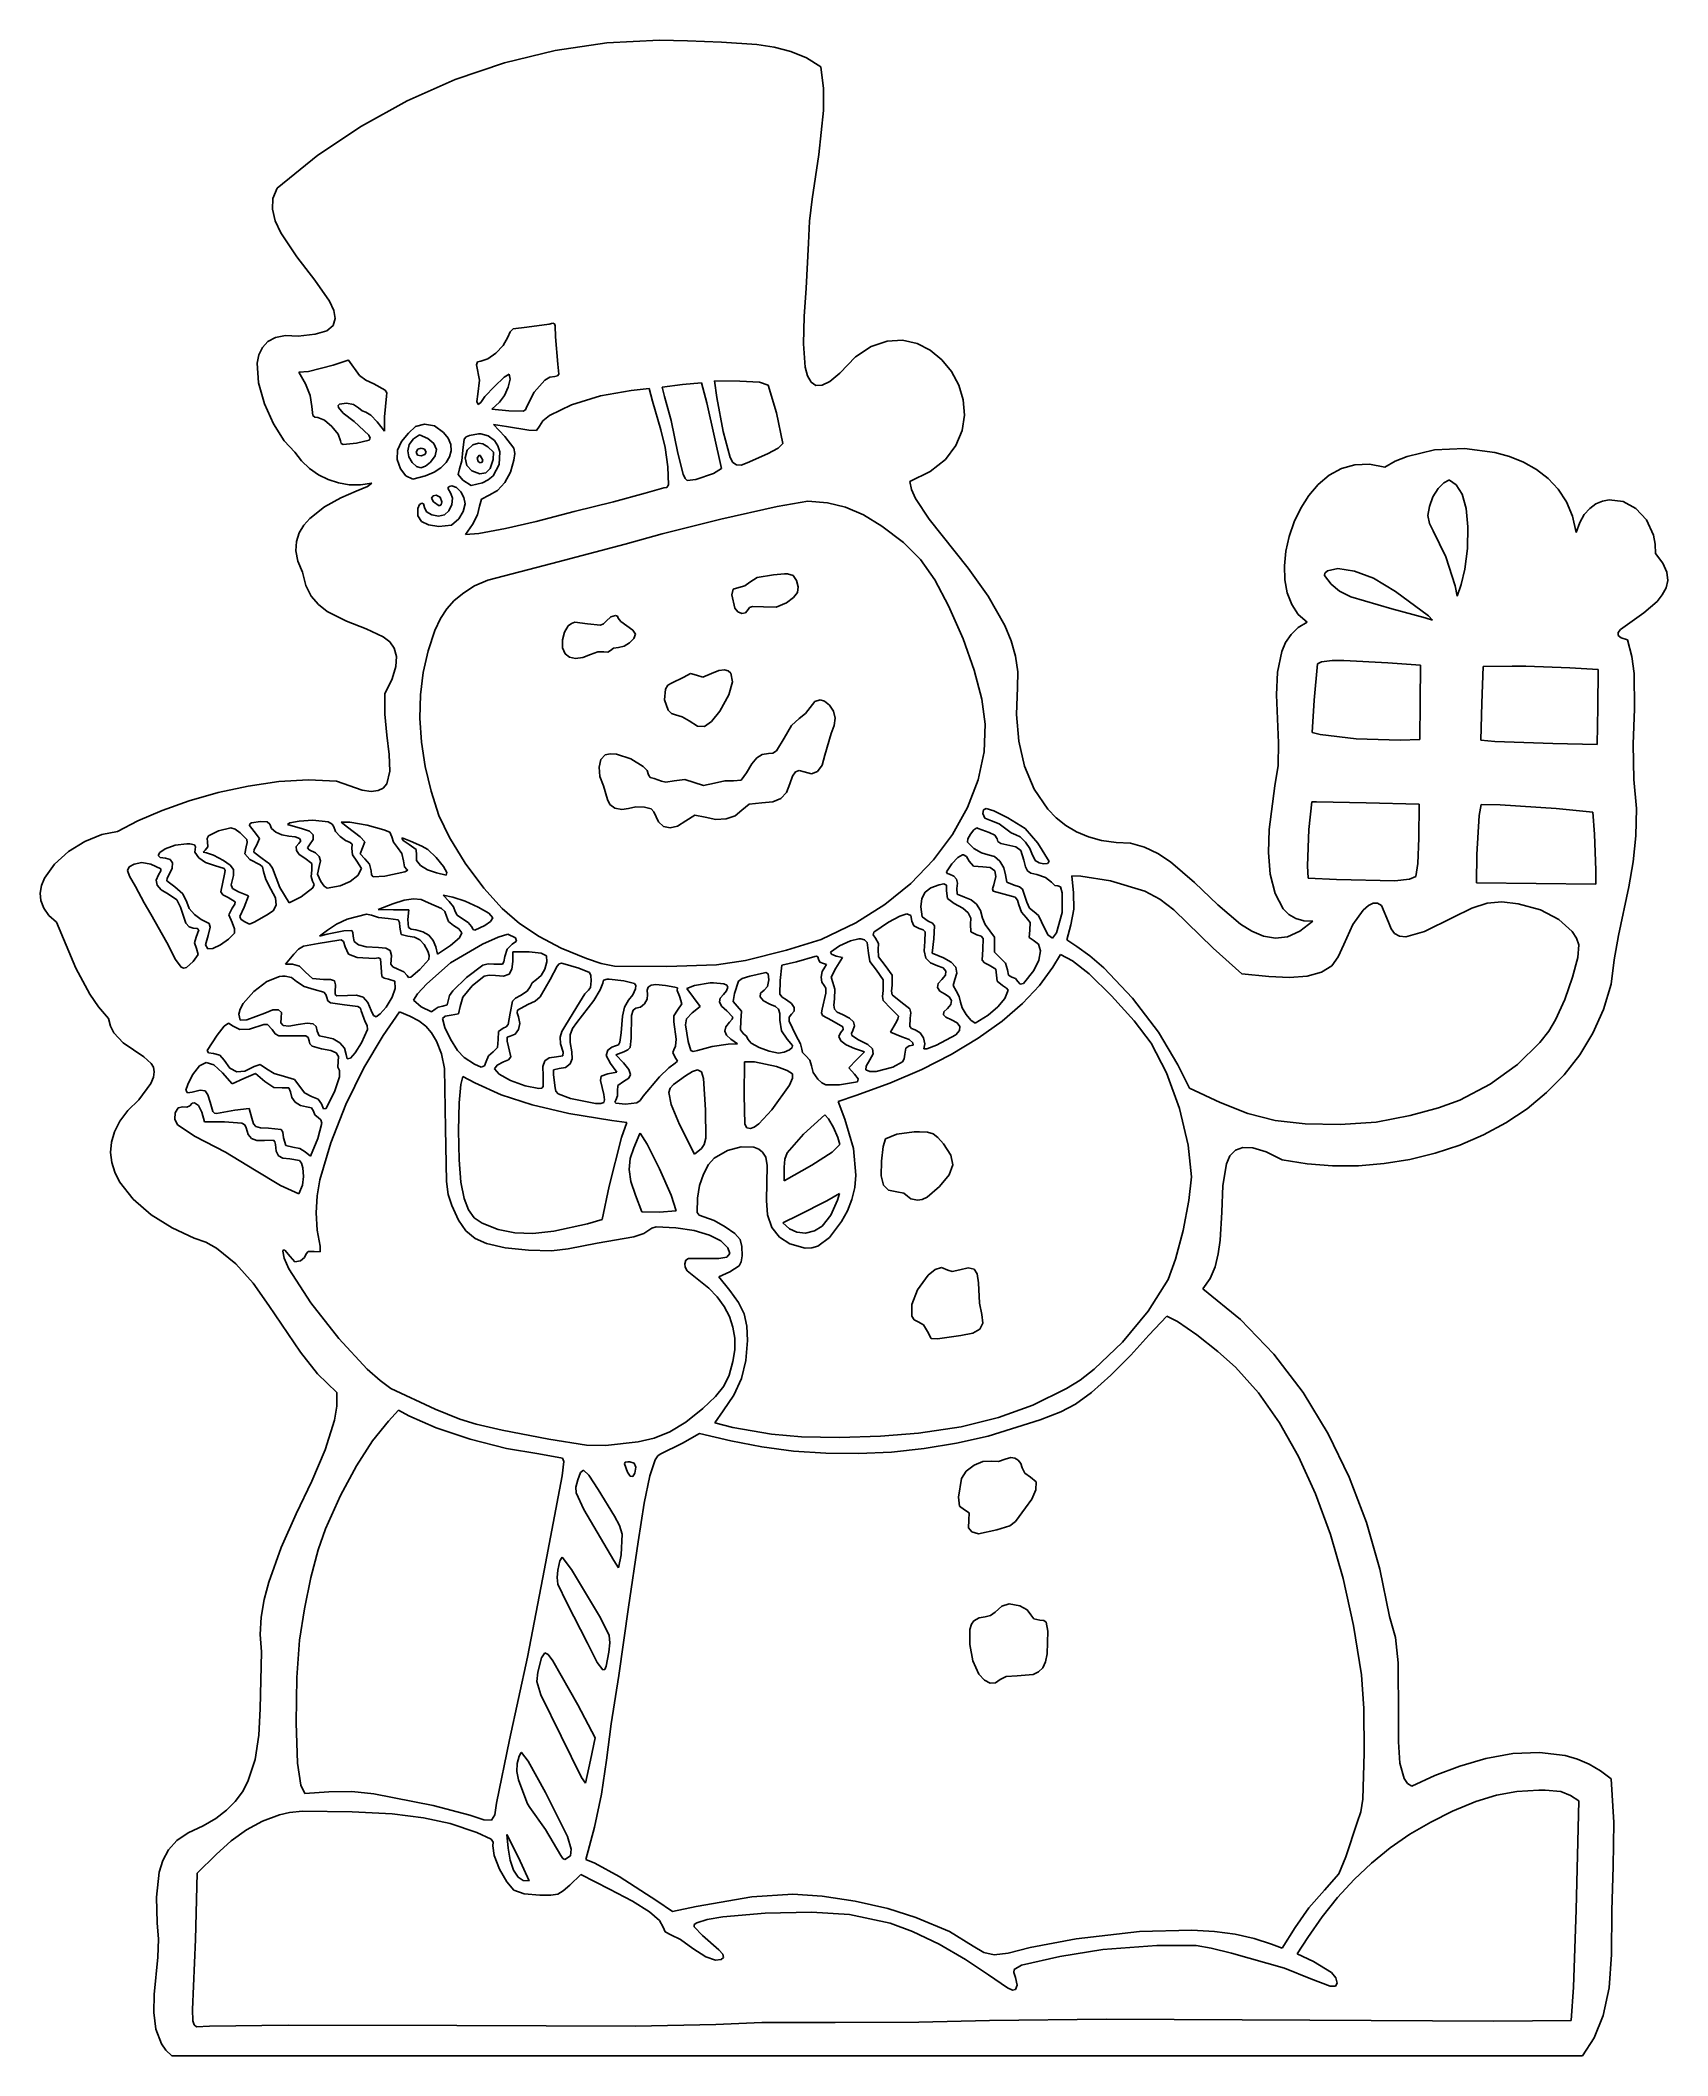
# Model space of a CAD drawing. Extents: x 6 to 164, y 5 to 200.
import ezdxf

# ---------------------------------------------------------------- set-up
doc = ezdxf.new("R2010")
doc.units = 0

msp = doc.modelspace()

# ---------------------------------------------------------------- linework, layer by layer
at = {"layer": 'Layer 1'}
for p, q in [((60.700088, 199.840171), (55.680213, 199.106864)), ((65.781496, 200.095495), (60.700088, 199.840171)), ((68.506704, 200.033759), (65.781496, 200.095495)), ((65.781496, 200.095495), (65.781496, 200.095495)), ((71.814652, 199.927833), (68.506704, 200.033759)), ((75.240376, 199.694191), (71.814652, 199.927833)), ((76.920631, 199.426075), (75.240376, 199.694191)), ((50.754933, 197.914805), (45.957307, 196.283222)), ((55.680213, 199.106864), (50.754933, 197.914805)), ((78.538204, 199.001948), (76.920631, 199.426075)), ((80.062386, 198.380449), (78.538204, 199.001948)), ((81.462468, 197.520217), (80.062386, 198.380449)), ((45.957307, 196.283222), (41.320396, 194.231347)), ((81.69276, 195.416326), (81.462468, 197.520217)), ((41.320396, 194.231347), (36.877259, 191.778408)), ((81.693064, 193.291031), (81.69276, 195.416326)), ((36.877259, 191.778408), (32.660958, 188.943636)), ((81.245153, 188.999139), (81.693064, 193.291031)), ((32.660958, 188.943636), (28.704551, 185.746259)), ((80.601629, 184.690355), (81.245153, 188.999139)), ((28.279709, 184.756272), (28.239867, 183.694577)), ((28.704551, 185.746259), (28.279709, 184.756272)), ((80.357416, 182.543946), (80.601629, 184.690355)), ((28.239867, 183.694577), (28.518316, 182.579187)), ((28.518316, 182.579187), (29.048349, 181.428112)), ((80.245385, 180.410495), (80.357416, 182.543946)), ((29.048349, 181.428112), (30.596335, 179.090957)), ((80.030238, 176.054988), (80.245385, 180.410495)), ((30.596335, 179.090957), (32.350164, 176.82721)), ((32.350164, 176.82721), (33.776173, 174.780965)), ((79.839104, 173.298603), (80.030238, 176.054988)), ((33.776173, 174.780965), (34.199476, 173.884436)), ((34.133139, 172.434625), (33.510084, 171.917367)), ((34.3407, 173.096319), (34.133139, 172.434625)), ((34.199476, 173.884436), (34.3407, 173.096319)), ((51.58732, 172.086109), (52.922746, 172.26133)), ((52.922746, 172.26133), (55.08351, 172.534732)), ((55.08351, 172.534732), (55.445107, 172.640566)), ((55.445107, 172.640566), (55.601492, 172.590375)), ((55.445107, 172.640566), (55.445107, 172.640566)), ((55.601492, 172.590375), (55.683761, 172.384996)), ((55.683761, 172.384996), (55.71851, 171.335288)), ((79.766644, 170.625113), (79.839104, 173.298603)), ((27.268651, 170.294695), (26.9315, 169.583703)), ((27.79955, 170.858862), (27.268651, 170.294695)), ((28.54379, 171.247982), (27.79955, 170.858862)), ((29.520963, 171.433837), (28.54379, 171.247982)), ((30.750662, 171.388205), (29.520963, 171.433837)), ((32.404828, 171.562556), (30.750662, 171.388205)), ((33.510084, 171.917367), (32.404828, 171.562556)), ((49.916605, 169.733952), (50.613642, 170.486322)), ((50.613642, 170.486322), (51.079482, 171.30001)), ((51.079482, 171.30001), (51.302525, 171.806543)), ((51.302525, 171.806543), (51.58732, 172.086109)), ((55.71851, 171.335288), (55.938996, 168.680635)), ((79.943644, 168.386006), (79.766644, 170.625113)), ((86.345653, 170.382522), (84.798647, 169.362781)), ((87.883119, 170.903917), (86.345653, 170.382522)), ((89.37387, 170.98179), (87.883119, 170.903917)), ((90.780733, 170.670962), (89.37387, 170.98179)), ((92.066533, 170.026258), (90.780733, 170.670962)), ((26.9315, 169.583703), (26.768504, 168.754106)), ((26.768504, 168.754106), (26.886607, 166.851982)), ((31.729621, 167.939802), (34.11969, 168.557163)), ((34.11969, 168.557163), (35.592537, 169.042232)), ((35.592537, 169.042232), (35.627815, 169.042232)), ((35.592537, 169.042232), (35.592537, 169.042232)), ((35.627815, 169.042232), (36.704214, 167.571738)), ((48.030603, 168.599632), (48.15219, 168.892115)), ((48.327815, 167.101955), (48.030603, 168.599632)), ((48.15219, 168.892115), (48.460107, 168.971677)), ((48.460107, 168.971677), (49.146163, 169.182528)), ((49.146163, 169.182528), (49.916605, 169.733952)), ((55.938996, 168.680635), (56.041631, 167.68067)), ((80.166563, 167.539187), (79.943644, 168.386006)), ((84.798647, 169.362781), (83.279274, 167.789871)), ((93.194098, 169.1025), (92.066533, 170.026258)), ((94.126253, 167.954513), (93.194098, 169.1025)), ((26.886607, 166.851982), (27.46622, 164.814085)), ((30.812399, 167.878066), (31.729621, 167.939802)), ((31.447399, 166.749177), (30.812399, 167.878066)), ((31.892754, 165.635266), (31.447399, 166.749177)), ((36.704214, 167.571738), (37.29817, 167.12983)), ((37.29817, 167.12983), (38.070801, 166.749177)), ((38.070801, 166.749177), (39.180842, 166.154302)), ((48.186704, 165.761399), (48.327815, 167.101955)), ((49.775509, 166.514276), (48.862282, 165.544725)), ((50.718953, 167.38961), (49.775509, 166.514276)), ((51.220593, 167.701677), (50.718953, 167.38961)), ((50.74298, 165.616308), (51.120514, 166.443464)), ((51.120514, 166.443464), (51.307758, 167.218424)), ((51.307758, 167.218424), (51.220593, 167.701677)), ((54.679167, 167.120619), (53.628301, 165.946607)), ((55.156649, 167.392668), (54.679167, 167.120619)), ((55.639135, 167.481191), (55.156649, 167.392668)), ((55.913488, 167.519419), (55.639135, 167.481191)), ((56.041631, 167.68067), (55.913488, 167.519419)), ((63.056287, 166.122996), (64.802537, 166.290566)), ((64.802537, 166.290566), (65.111218, 165.073482)), ((64.802537, 166.290566), (64.802537, 166.290566)), ((66.063718, 166.440496), (68.021635, 166.70508)), ((66.266565, 165.514455), (66.063718, 166.440496)), ((68.021635, 166.70508), (69.873718, 166.85501)), ((69.873718, 166.85501), (70.402885, 164.905913)), ((69.873718, 166.85501), (69.873718, 166.85501)), ((71.134899, 167.049038), (73.595524, 167.02258)), ((71.373024, 165.42626), (71.134899, 167.049038)), ((71.134899, 167.049038), (71.134899, 167.049038)), ((73.595524, 167.02258), (75.512427, 166.915291)), ((75.512427, 166.915291), (76.338371, 166.643344)), ((76.338371, 166.643344), (77.154518, 163.932634)), ((80.500892, 166.932772), (80.166563, 167.539187)), ((80.962979, 166.610697), (80.500892, 166.932772)), ((81.569173, 166.616898), (80.962979, 166.610697)), ((82.335821, 166.995311), (81.569173, 166.616898)), ((83.279274, 167.789871), (82.335821, 166.995311)), ((94.825825, 166.637117), (94.126253, 167.954513)), ((95.255639, 165.205138), (94.825825, 166.637117)), ((27.46622, 164.814085), (28.350601, 162.866182)), ((32.073579, 164.553135), (31.892754, 165.635266)), ((32.176449, 163.689304), (32.073579, 164.553135)), ((34.757307, 164.774074), (34.631785, 164.643697)), ((34.631785, 164.643697), (34.648929, 164.456453)), ((34.648929, 164.456453), (35.113779, 163.904951)), ((35.433787, 164.870635), (34.757307, 164.774074)), ((36.107375, 164.740905), (35.433787, 164.870635)), ((36.589135, 164.438482), (36.107375, 164.740905)), ((36.946345, 164.135134), (36.589135, 164.438482)), ((39.305524, 165.567371), (39.120315, 163.565357)), ((39.180842, 166.154302), (39.33603, 165.888986)), ((39.33603, 165.888986), (39.305524, 165.567371)), ((48.089681, 165.031646), (48.186704, 165.761399)), ((48.204343, 164.738344), (48.089681, 165.031646)), ((48.451287, 164.95001), (48.204343, 164.738344)), ((48.862282, 165.544725), (48.451287, 164.95001)), ((49.51844, 164.306191), (50.259274, 164.976469)), ((51.167676, 164.147441), (49.51844, 164.306191)), ((50.259274, 164.976469), (50.74298, 165.616308)), ((52.913926, 164.544316), (52.809598, 164.250123)), ((53.628301, 165.946607), (52.913926, 164.544316)), ((55.129448, 163.693647), (57.260272, 164.734354)), ((57.260272, 164.734354), (60.059989, 165.605076)), ((60.059989, 165.605076), (63.056287, 166.122996)), ((65.111218, 165.073482), (65.913787, 162.295357)), ((66.913376, 163.213671), (66.266565, 165.514455)), ((70.402885, 164.905913), (71.822815, 158.538274)), ((71.979528, 162.13448), (71.373024, 165.42626)), ((95.378521, 163.713398), (95.255639, 165.205138)), ((28.350601, 162.866182), (29.38301, 161.234036)), ((32.354736, 163.530289), (32.176449, 163.689304)), ((32.655662, 163.485982), (32.354736, 163.530289)), ((33.295433, 163.228744), (32.655662, 163.485982)), ((34.022319, 162.617152), (33.295433, 163.228744)), ((34.617091, 161.875532), (34.022319, 162.617152)), ((35.113779, 163.904951), (36.156982, 163.106746)), ((36.156982, 163.106746), (37.603371, 161.792649)), ((37.312329, 164.00633), (36.946345, 164.135134)), ((37.783514, 163.733216), (37.312329, 164.00633)), ((38.397121, 163.080288), (37.783514, 163.733216)), ((39.111496, 162.154246), (38.397121, 163.080288)), ((39.120315, 163.565357), (39.111496, 162.154246)), ((41.457468, 161.986677), (42.128598, 162.633243)), ((42.128598, 162.633243), (43.00969, 162.859802)), ((43.00969, 162.859802), (43.962243, 162.666846)), ((43.00969, 162.859802), (43.00969, 162.859802)), ((43.962243, 162.666846), (44.852954, 162.048413)), ((50.78844, 161.660357), (49.694829, 162.824524)), ((49.694829, 162.824524), (50.964829, 162.621677)), ((50.964829, 162.621677), (53.116774, 162.26008)), ((52.560716, 164.104044), (51.167676, 164.147441)), ((52.809598, 164.250123), (52.560716, 164.104044)), ((53.849383, 162.236058), (54.139829, 162.665774)), ((54.139829, 162.665774), (54.462469, 163.166681)), ((54.462469, 163.166681), (55.129448, 163.693647)), ((67.589482, 160.02876), (66.913376, 163.213671)), ((77.154518, 163.932634), (77.758301, 160.963621)), ((95.157299, 162.21672), (95.378521, 163.713398)), ((29.38301, 161.234036), (30.406704, 160.143413)), ((34.860524, 161.228205), (34.617091, 161.875532)), ((34.906113, 160.976114), (34.860524, 161.228205)), ((35.113272, 160.862906), (34.906113, 160.976114)), ((36.395107, 160.998899), (35.113272, 160.862906)), ((37.634879, 161.30245), (36.395107, 160.998899)), ((37.603371, 161.792649), (37.736034, 161.496389)), ((37.736034, 161.496389), (37.634879, 161.30245)), ((40.363857, 160.319802), (40.751912, 161.14883)), ((40.751912, 161.14883), (41.457468, 161.986677)), ((41.521999, 160.868442), (41.369747, 160.272143)), ((41.916079, 161.413413), (41.521999, 160.868442)), ((42.515801, 161.810288), (41.916079, 161.413413)), ((42.189482, 160.143413), (42.343908, 160.422069)), ((42.343908, 160.422069), (42.674551, 160.51383)), ((43.32719, 161.46633), (42.515801, 161.810288)), ((42.515801, 161.810288), (42.515801, 161.810288)), ((42.674551, 160.51383), (43.000376, 160.41661)), ((42.674551, 160.51383), (42.674551, 160.51383)), ((43.000376, 160.41661), (43.159621, 160.134594)), ((43.909821, 160.973177), (43.32719, 161.46633)), ((44.150651, 160.396188), (43.909821, 160.973177)), ((44.045896, 159.774392), (44.150651, 160.396188)), ((44.852954, 162.048413), (45.297342, 161.471598)), ((45.297342, 161.471598), (45.537279, 160.873404)), ((45.537279, 160.873404), (45.580009, 160.271486)), ((46.705037, 160.328621), (46.83315, 161.385392)), ((46.83315, 161.385392), (47.029695, 161.61773)), ((47.029695, 161.61773), (47.357676, 161.748552)), ((47.692815, 160.840149), (47.14375, 160.331272)), ((47.357676, 161.748552), (48.221982, 161.898482)), ((48.230801, 160.99008), (47.692815, 160.840149)), ((48.221982, 161.898482), (48.468926, 161.898482)), ((48.221982, 161.898482), (48.221982, 161.898482)), ((48.643169, 160.9214), (48.230801, 160.99008)), ((48.230801, 160.99008), (48.230801, 160.99008)), ((48.468926, 161.898482), (49.179122, 161.71918)), ((49.130385, 160.654941), (48.643169, 160.9214)), ((49.684425, 160.1114), (49.130385, 160.654941)), ((49.179122, 161.71918), (49.783024, 161.245844)), ((49.783024, 161.245844), (50.126311, 160.738071)), ((50.126311, 160.738071), (50.310727, 160.162287)), ((51.674712, 160.505087), (50.78844, 161.660357)), ((51.750887, 160.012095), (51.674712, 160.505087)), ((53.116774, 162.26008), (53.849383, 162.236058)), ((65.913787, 162.295357), (66.329774, 160.591693)), ((66.329774, 160.591693), (66.610524, 158.688205)), ((72.643024, 159.623066), (71.979528, 162.13448)), ((77.319177, 160.511352), (76.267815, 159.958205)), ((77.758301, 160.963621), (77.319177, 160.511352)), ((93.533845, 159.427844), (94.554798, 160.769928)), ((94.554798, 160.769928), (95.157299, 162.21672)), ((143.887401, 160.489498), (140.974675, 160.341943)), ((146.847164, 160.109315), (143.887401, 160.489498)), ((30.406704, 160.143413), (31.066128, 159.286777)), ((31.066128, 159.286777), (31.834985, 158.54932)), ((31.834985, 158.54932), (32.698064, 157.939652)), ((40.350756, 159.403609), (40.363857, 160.319802)), ((40.657569, 158.519745), (40.350756, 159.403609)), ((41.196762, 157.830353), (40.657569, 158.519745)), ((41.369747, 160.272143), (41.461997, 159.671011)), ((41.461997, 159.671011), (41.801426, 159.111538)), ((41.801426, 159.111538), (42.232895, 158.736162)), ((42.319259, 159.82807), (42.189482, 160.143413)), ((42.232895, 158.736162), (42.654518, 158.617202)), ((42.683371, 159.772996), (42.319259, 159.82807)), ((42.654518, 158.617202), (43.097183, 158.754229)), ((43.02711, 159.914932), (42.683371, 159.772996)), ((43.159621, 160.134594), (43.02711, 159.914932)), ((43.097183, 158.754229), (43.591774, 159.146816)), ((43.591774, 159.146816), (44.045896, 159.774392)), ((44.597389, 158.619918), (43.923722, 158.179637)), ((45.102821, 159.127089), (44.597389, 158.619918)), ((45.432775, 159.683496), (45.102821, 159.127089)), ((45.580009, 160.271486), (45.432775, 159.683496)), ((46.269886, 157.958974), (46.387537, 158.511816)), ((46.387537, 158.511816), (46.606414, 159.275704)), ((46.606414, 159.275704), (46.705037, 160.328621)), ((47.14375, 160.331272), (46.940564, 159.591928)), ((46.940564, 159.591928), (47.091454, 158.846104)), ((47.091454, 158.846104), (47.604621, 158.317788)), ((48.116149, 159.534871), (48.292537, 159.834732)), ((48.193726, 159.224231), (48.116149, 159.534871)), ((48.389551, 159.093899), (48.193726, 159.224231)), ((48.292537, 159.834732), (48.398371, 159.799455)), ((48.292537, 159.834732), (48.292537, 159.834732)), ((48.588312, 159.170831), (48.389551, 159.093899)), ((48.398371, 159.799455), (48.671774, 159.358482)), ((48.671774, 159.358482), (48.588312, 159.170831)), ((48.943841, 158.110583), (49.356543, 158.558083)), ((49.356543, 158.558083), (49.668371, 159.411399)), ((50.241365, 158.939932), (49.651792, 157.845272)), ((49.668371, 159.411399), (49.684425, 160.1114)), ((50.310727, 160.162287), (50.241365, 158.939932)), ((51.337118, 158.198079), (51.670385, 159.349663)), ((51.670385, 159.349663), (51.750887, 160.012095)), ((66.610524, 158.688205), (66.677066, 156.945258)), ((68.10101, 157.991469), (67.589482, 160.02876)), ((71.822815, 158.538274), (71.029065, 158.044385)), ((72.905775, 159.138615), (72.643024, 159.623066)), ((73.258555, 158.888712), (72.905775, 159.138615)), ((73.715878, 158.869285), (73.258555, 158.888712)), ((74.29226, 159.07626), (73.715878, 158.869285)), ((76.267815, 159.958205), (74.29226, 159.07626)), ((92.057265, 158.245291), (93.533845, 159.427844)), ((131.958244, 158.53364), (130.773876, 157.884687)), ((133.2592, 158.907014), (131.958244, 158.53364)), ((134.668601, 158.963489), (133.2592, 158.907014)), ((136.178301, 158.661746), (134.668601, 158.963489)), ((137.179388, 159.239453), (136.178301, 158.661746)), ((138.330978, 159.716182), (137.179388, 159.239453)), ((140.974675, 160.341943), (138.330978, 159.716182)), ((148.275313, 159.705843), (146.847164, 160.109315)), ((149.631974, 159.151862), (148.275313, 159.705843)), ((150.8894, 158.441181), (149.631974, 159.151862)), ((152.01984, 157.567608), (150.8894, 158.441181)), ((32.698064, 157.939652), (33.640155, 157.466385)), ((33.640155, 157.466385), (34.646046, 157.138128)), ((34.646046, 157.138128), (35.700526, 156.963492)), ((35.700526, 156.963492), (36.788386, 156.951087)), ((37.461816, 156.801226), (36.372243, 156.341144)), ((36.788386, 156.951087), (37.894412, 157.109524)), ((37.894412, 157.109524), (37.461816, 156.801226)), ((41.880801, 157.49758), (41.196762, 157.830353)), ((43.089065, 157.823899), (41.880801, 157.49758)), ((43.923722, 158.179637), (43.089065, 157.823899)), ((45.275404, 156.64482), (45.376515, 156.80564)), ((45.55851, 156.112927), (45.275404, 156.64482)), ((45.376515, 156.80564), (45.637885, 156.86258)), ((45.637885, 156.86258), (46.091813, 156.696807)), ((45.637885, 156.86258), (45.637885, 156.86258)), ((46.091813, 156.696807), (46.511537, 156.27876)), ((46.731496, 157.409385), (46.269886, 157.958974)), ((47.537078, 156.887307), (46.731496, 157.409385)), ((48.618857, 157.144802), (47.537078, 156.887307)), ((47.604621, 158.317788), (48.377466, 158.040088)), ((48.377466, 158.040088), (48.943841, 158.110583)), ((49.185941, 157.429108), (48.618857, 157.144802)), ((49.651792, 157.845272), (49.185941, 157.429108)), ((50.076576, 156.419325), (50.785482, 157.192826)), ((50.785482, 157.192826), (51.337118, 158.198079)), ((66.204829, 156.659732), (64.405662, 156.157024)), ((66.523138, 156.701859), (66.204829, 156.659732)), ((66.677066, 156.945258), (66.523138, 156.701859)), ((68.279823, 157.581943), (68.10101, 157.991469)), ((68.484572, 157.384055), (68.279823, 157.581943)), ((69.318093, 157.479941), (68.484572, 157.384055)), ((71.029065, 158.044385), (69.318093, 157.479941)), ((90.087885, 157.277094), (92.057265, 158.245291)), ((90.258258, 156.493181), (90.087885, 157.277094)), ((90.64831, 155.621904), (90.258258, 156.493181)), ((129.714243, 157.001473), (128.787487, 155.925317)), ((130.773876, 157.884687), (129.714243, 157.001473)), ((140.83652, 155.784612), (141.325913, 156.598323)), ((141.325913, 156.598323), (141.884482, 157.162441)), ((141.884482, 157.162441), (142.360732, 157.400566)), ((142.360732, 157.400566), (142.440107, 157.409385)), ((142.440107, 157.409385), (143.101565, 156.968413)), ((142.440107, 157.409385), (142.440107, 157.409385)), ((143.101565, 156.968413), (143.672654, 156.057431)), ((152.995546, 156.524951), (152.01984, 157.567608)), ((153.78877, 155.307019), (152.995546, 156.524951)), ((33.302027, 154.828005), (31.861315, 153.706136)), ((34.895658, 155.694872), (33.302027, 154.828005)), ((36.372243, 156.341144), (34.895658, 155.694872)), ((42.333861, 153.953627), (42.348232, 154.657719)), ((42.348232, 154.657719), (42.522513, 155.033409)), ((42.522513, 155.033409), (42.734013, 155.184094)), ((42.734013, 155.184094), (42.911373, 155.09805)), ((42.911373, 155.09805), (42.983232, 154.763552)), ((42.983232, 154.763552), (43.193445, 154.352962)), ((43.687523, 155.649394), (43.829899, 155.883621)), ((43.865176, 155.301538), (43.687523, 155.649394)), ((43.829899, 155.883621), (44.12976, 155.962996)), ((44.431269, 154.912943), (43.865176, 155.301538)), ((44.12976, 155.962996), (44.520497, 155.77031)), ((44.12976, 155.962996), (44.12976, 155.962996)), ((44.61425, 155.010083), (44.431269, 154.912943)), ((44.520497, 155.77031), (44.685385, 155.301538)), ((44.685385, 155.301538), (44.61425, 155.010083)), ((45.359925, 154.44411), (45.638218, 155.043707)), ((45.722317, 155.659771), (45.55851, 156.112927)), ((45.638218, 155.043707), (45.722317, 155.659771)), ((46.511537, 156.27876), (46.818549, 155.713855)), ((46.934343, 155.10751), (46.759585, 154.380008)), ((46.818549, 155.713855), (46.934343, 155.10751)), ((48.140279, 154.036766), (48.345454, 154.878205)), ((48.345454, 154.878205), (48.531863, 155.568498)), ((48.531863, 155.568498), (49.271496, 155.962996)), ((49.271496, 155.962996), (50.076576, 156.419325)), ((61.336496, 155.310357), (57.517676, 154.357857)), ((64.405662, 156.157024), (61.336496, 155.310357)), ((71.736574, 153.618948), (77.225887, 154.857241)), ((77.225887, 154.857241), (80.192468, 155.380913)), ((80.192468, 155.380913), (82.094487, 155.219618)), ((80.192468, 155.380913), (80.192468, 155.380913)), ((82.094487, 155.219618), (83.850473, 154.782626)), ((83.850473, 154.782626), (85.574417, 154.03403)), ((91.954328, 153.638915), (90.64831, 155.621904)), ((128.001754, 154.69754), (127.365188, 153.35946)), ((128.787487, 155.925317), (128.001754, 154.69754)), ((140.349899, 153.99626), (140.487463, 154.86827)), ((140.487463, 154.86827), (140.83652, 155.784612)), ((143.672654, 156.057431), (144.054032, 154.656742)), ((144.054032, 154.656742), (144.228169, 152.866281)), ((154.371762, 153.907621), (153.78877, 155.307019)), ((156.046488, 154.672548), (155.519049, 154.06834)), ((156.635764, 155.108278), (156.046488, 154.672548)), ((157.270104, 155.384013), (156.635764, 155.108278)), ((157.932735, 155.508234), (157.270104, 155.384013)), ((159.275777, 155.336066), (157.932735, 155.508234)), ((160.530706, 154.65963), (159.275777, 155.336066)), ((161.563337, 153.546782), (160.530706, 154.65963)), ((31.282669, 153.038825), (30.84349, 152.294861)), ((31.861315, 153.706136), (31.282669, 153.038825)), ((42.690109, 153.411458), (42.333861, 153.953627)), ((43.382537, 153.060267), (42.690109, 153.411458)), ((43.193445, 154.352962), (43.711432, 154.050902)), ((44.376704, 152.929107), (43.382537, 153.060267)), ((43.711432, 154.050902), (44.354798, 153.924369)), ((44.354798, 153.924369), (44.941149, 154.040357)), ((45.605211, 153.050744), (44.376704, 152.929107)), ((44.941149, 154.040357), (45.359925, 154.44411)), ((46.34344, 153.643482), (45.605211, 153.050744)), ((46.759585, 154.380008), (46.34344, 153.643482)), ((46.97844, 152.135357), (47.657537, 153.114316)), ((47.657537, 153.114316), (48.140279, 154.036766)), ((50.867815, 152.717441), (48.283718, 152.241191)), ((53.839968, 153.414177), (50.867815, 152.717441)), ((57.517676, 154.357857), (53.839968, 153.414177)), ((66.043437, 152.214329), (71.736574, 153.618948)), ((85.574417, 154.03403), (87.380315, 152.937927)), ((87.380315, 152.937927), (89.465297, 151.361728)), ((95.738218, 148.862844), (91.954328, 153.638915)), ((127.365188, 153.35946), (126.885934, 151.952397)), ((140.491762, 153.205137), (140.349899, 153.99626)), ((140.843787, 152.479316), (140.491762, 153.205137)), ((144.228169, 152.866281), (144.177537, 150.785982)), ((154.716774, 152.320566), (154.371762, 153.907621)), ((155.07022, 153.287174), (154.716774, 152.320566)), ((155.519049, 154.06834), (155.07022, 153.287174)), ((162.239486, 152.065378), (161.563337, 153.546782)), ((30.577523, 151.469944), (30.518515, 150.559773)), ((30.84349, 152.294861), (30.577523, 151.469944)), ((48.283718, 152.241191), (46.97844, 152.135357)), ((55.348093, 149.321955), (62.465385, 151.191677)), ((62.465385, 151.191677), (66.043437, 152.214329)), ((89.465297, 151.361728), (91.115253, 149.699864)), ((126.885934, 151.952397), (126.572137, 150.517669)), ((142.070464, 149.976648), (140.843787, 152.479316)), ((144.177537, 150.785982), (143.927426, 148.765772)), ((162.401947, 151.207672), (162.239486, 152.065378)), ((162.424968, 150.283274), (162.401947, 151.207672)), ((30.518515, 150.559773), (30.700211, 149.560049)), ((30.700211, 149.560049), (31.156357, 148.466469)), ((49.137874, 147.698062), (55.348093, 149.321955)), ((91.115253, 149.699864), (92.513903, 147.729983)), ((97.683627, 146.15641), (95.738218, 148.862844)), ((126.572137, 150.517669), (126.43194, 149.096596)), ((126.43194, 149.096596), (126.47349, 147.730498)), ((130.613232, 148.59876), (131.59219, 148.828066)), ((131.59219, 148.828066), (133.219474, 148.593688)), ((131.59219, 148.828066), (131.59219, 148.828066)), ((143.004551, 147.143552), (142.070464, 149.976648)), ((143.927426, 148.765772), (143.586635, 147.275844)), ((163.145346, 149.353707), (162.424968, 150.283274)), ((163.523471, 148.489711), (163.145346, 149.353707)), ((31.156357, 148.466469), (31.48196, 147.194431)), ((31.48196, 147.194431), (32.01456, 146.162647)), ((46.802051, 146.473274), (47.838875, 147.15329)), ((47.838875, 147.15329), (49.137874, 147.698062)), ((72.952711, 146.844994), (72.810593, 146.270427)), ((73.48969, 146.984802), (72.952711, 146.844994)), ((74.080685, 147.140608), (73.48969, 146.984802)), ((74.556843, 147.522788), (74.080685, 147.140608)), ((75.284459, 147.978401), (74.556843, 147.522788)), ((76.849899, 148.228344), (75.284459, 147.978401)), ((77.93469, 148.316538), (76.849899, 148.228344)), ((78.208093, 148.325357), (77.93469, 148.316538)), ((78.775361, 148.171324), (78.208093, 148.325357)), ((78.208093, 148.325357), (78.208093, 148.325357)), ((79.072399, 147.681538), (78.775361, 148.171324)), ((79.258962, 147.043735), (79.072399, 147.681538)), ((79.176654, 146.506024), (79.258962, 147.043735)), ((92.513903, 147.729983), (93.844968, 145.229732)), ((126.47349, 147.730498), (126.70493, 146.460693)), ((130.315379, 148.153905), (130.358341, 148.377213)), ((130.974829, 147.32876), (130.315379, 148.153905)), ((130.358341, 148.377213), (130.613232, 148.59876)), ((131.776686, 146.650762), (130.974829, 147.32876)), ((133.219474, 148.593688), (135.067051, 147.902024)), ((135.067051, 147.902024), (137.209886, 146.60316)), ((143.18976, 146.164594), (143.004551, 147.143552)), ((143.586635, 147.275844), (143.18976, 146.164594)), ((163.083556, 146.266613), (163.444653, 146.948617)), ((163.444653, 146.948617), (163.607265, 147.688832)), ((163.607265, 147.688832), (163.523471, 148.489711)), ((32.01456, 146.162647), (32.71478, 145.334906)), ((32.71478, 145.334906), (33.543247, 144.674995)), ((44.552221, 143.988586), (45.153425, 144.925199)), ((45.153425, 144.925199), (45.882207, 145.725241)), ((45.882207, 145.725241), (46.802051, 146.473274)), ((72.810593, 146.270427), (73.092815, 145.000427)), ((73.092815, 145.000427), (73.407922, 144.617947)), ((74.142635, 144.537234), (74.398093, 144.859316)), ((74.398093, 144.859316), (74.540943, 145.058072)), ((74.540943, 145.058072), (74.803508, 145.162134)), ((74.803508, 145.162134), (75.87094, 145.11508)), ((75.87094, 145.11508), (77.100936, 145.094498)), ((77.100936, 145.094498), (78.111079, 145.511955)), ((78.111079, 145.511955), (78.801889, 146.013674)), ((78.801889, 146.013674), (79.176654, 146.506024)), ((93.844968, 145.229732), (95.253711, 142.01359)), ((99.309702, 143.295477), (97.683627, 146.15641)), ((126.70493, 146.460693), (127.134405, 145.328501)), ((127.134405, 145.328501), (127.770059, 144.375241)), ((132.864318, 146.091383), (131.776686, 146.650762)), ((136.83976, 144.938691), (132.864318, 146.091383)), ((140.076496, 144.047927), (136.83976, 144.938691)), ((137.209886, 146.60316), (140.393996, 144.233135)), ((161.288583, 144.54533), (162.571896, 145.640366)), ((162.571896, 145.640366), (163.083556, 146.266613)), ((33.543247, 144.674995), (35.427419, 143.713823)), ((35.427419, 143.713823), (37.352077, 142.989442)), ((37.352077, 142.989442), (39.002222, 142.212163)), ((43.340641, 140.849992), (44.015107, 142.830844)), ((44.015107, 142.830844), (44.552221, 143.988586)), ((56.944412, 143.271816), (56.566243, 142.668085)), ((57.245789, 143.516247), (56.944412, 143.271816)), ((57.592407, 143.626528), (57.245789, 143.516247)), ((58.822954, 143.483482), (57.592407, 143.626528)), ((60.057955, 143.333276), (58.822954, 143.483482)), ((60.368472, 143.457995), (60.057955, 143.333276)), ((60.622121, 143.739246), (60.368472, 143.457995)), ((61.07519, 144.152167), (60.622121, 143.739246)), ((61.530524, 144.286052), (61.07519, 144.152167)), ((61.717253, 144.213001), (61.530524, 144.286052)), ((61.530524, 144.286052), (61.530524, 144.286052)), ((61.786287, 144.012649), (61.717253, 144.213001)), ((62.030935, 143.686403), (61.786287, 144.012649)), ((62.624135, 143.289455), (62.030935, 143.686403)), ((63.217536, 142.864079), (62.624135, 143.289455)), ((63.461982, 142.469246), (63.217536, 142.864079)), ((73.407922, 144.617947), (73.78522, 144.460164)), ((73.78522, 144.460164), (74.142635, 144.537234)), ((99.919793, 141.820612), (99.309702, 143.295477)), ((127.753087, 143.098194), (127.066915, 142.429185)), ((128.620037, 143.642232), (127.753087, 143.098194)), ((127.770059, 144.375241), (128.620037, 143.642232)), ((140.796402, 143.821004), (140.076496, 144.047927)), ((140.393996, 144.233135), (140.796402, 143.821004)), ((158.800057, 142.611756), (159.023813, 142.916397)), ((159.023813, 142.916397), (161.288583, 144.54533)), ((39.002222, 142.212163), (39.625916, 141.71316)), ((39.625916, 141.71316), (40.062856, 141.092298)), ((40.062856, 141.092298), (40.273669, 140.313368)), ((42.873661, 138.755573), (43.340641, 140.849992)), ((56.566243, 142.668085), (56.378194, 141.90723)), ((56.378194, 141.90723), (56.398289, 141.151775)), ((56.398289, 141.151775), (56.644551, 140.564246)), ((60.773328, 140.723707), (61.036635, 140.881746)), ((61.036635, 140.881746), (61.348615, 141.093114)), ((61.348615, 141.093114), (61.830385, 141.181607)), ((61.830385, 141.181607), (62.373327, 141.302646)), ((62.373327, 141.302646), (62.900799, 141.61687)), ((62.900799, 141.61687), (63.300964, 142.035372)), ((63.300964, 142.035372), (63.461982, 142.469246)), ((95.253711, 142.01359), (96.335983, 138.960939)), ((100.350213, 140.323369), (99.919793, 141.820612)), ((126.541948, 141.649135), (126.15861, 140.771971)), ((127.066915, 142.429185), (126.541948, 141.649135)), ((158.80912, 142.343246), (158.800057, 142.611756)), ((159.098927, 142.108412), (158.80912, 142.343246)), ((159.717399, 141.904802), (159.098927, 142.108412)), ((160.126845, 140.294544), (159.717399, 141.904802)), ((40.218979, 139.340157), (39.859412, 138.136456)), ((40.273669, 140.313368), (40.218979, 139.340157)), ((56.644551, 140.564246), (57.079026, 140.234599)), ((57.079026, 140.234599), (57.657517, 140.111559)), ((57.657517, 140.111559), (58.346886, 140.197223)), ((58.346886, 140.197223), (59.113996, 140.493691)), ((59.113996, 140.493691), (59.824349, 140.738143)), ((59.824349, 140.738143), (60.392815, 140.749455)), ((60.392815, 140.749455), (60.773328, 140.723707)), ((71.540113, 138.923887), (70.843857, 138.632788)), ((72.096218, 139.003205), (71.540113, 138.923887)), ((72.470009, 138.908161), (72.096218, 139.003205)), ((72.096218, 139.003205), (72.096218, 139.003205)), ((72.726489, 138.671487), (72.470009, 138.908161)), ((96.335983, 138.960939), (97.061306, 136.171956)), ((100.567684, 138.809165), (100.350213, 140.323369)), ((126.15861, 140.771971), (125.738522, 138.782012)), ((129.325593, 136.075149), (129.634274, 139.576469)), ((129.634274, 139.576469), (130.021045, 139.796524)), ((130.021045, 139.796524), (131.071843, 139.893969)), ((131.071843, 139.893969), (132.200732, 139.893969)), ((131.071843, 139.893969), (131.071843, 139.893969)), ((132.200732, 139.893969), (136.460524, 139.673482)), ((136.460524, 139.673482), (139.635524, 139.452996)), ((139.635524, 139.452996), (139.600246, 135.854663)), ((145.588649, 135.766469), (145.703301, 139.338344)), ((145.703301, 139.338344), (148.525524, 139.347163)), ((148.525524, 139.347163), (149.839621, 139.347163)), ((148.525524, 139.347163), (148.525524, 139.347163)), ((149.839621, 139.347163), (154.099412, 139.197232)), ((154.099412, 139.197232), (156.851079, 139.029663)), ((156.851079, 139.029663), (156.815801, 135.387232)), ((160.346207, 138.637739), (160.126845, 140.294544)), ((39.859412, 138.136456), (39.155593, 136.666052)), ((42.613549, 136.566384), (42.873661, 138.755573)), ((66.365791, 137.133951), (66.285389, 136.09125)), ((66.589049, 137.507953), (66.365791, 137.133951)), ((66.945662, 137.697927), (66.589049, 137.507953)), ((68.171565, 138.306469), (66.945662, 137.697927)), ((68.815252, 138.655454), (68.171565, 138.306469)), ((69.379829, 138.482857), (68.815252, 138.655454)), ((69.989962, 138.305557), (69.379829, 138.482857)), ((70.843857, 138.632788), (69.989962, 138.305557)), ((72.520644, 136.569485), (72.875785, 137.825448)), ((72.875785, 137.825448), (72.726489, 138.671487)), ((100.447013, 134.663631), (100.538926, 137.283413)), ((100.538926, 137.283413), (100.567684, 138.809165)), ((125.738522, 138.782012), (125.65005, 136.570727)), ((160.403086, 135.230739), (160.346207, 138.637739)), ((39.155593, 136.666052), (39.137849, 134.686423)), ((42.559685, 134.301224), (42.613549, 136.566384)), ((66.285389, 136.09125), (66.636547, 135.084595)), ((66.636547, 135.084595), (66.95274, 134.755652)), ((70.833571, 133.979311), (71.637607, 135.007996)), ((71.637607, 135.007996), (72.520644, 136.569485)), ((80.421774, 135.351955), (79.959621, 134.759855)), ((80.863966, 135.926246), (80.421774, 135.351955)), ((81.383093, 136.101607), (80.863966, 135.926246)), ((81.818337, 135.959182), (81.383093, 136.101607)), ((81.383093, 136.101607), (81.383093, 136.101607)), ((82.273857, 135.572441), (81.818337, 135.959182)), ((82.666509, 134.982254), (82.273857, 135.572441)), ((82.825526, 134.32872), (82.666509, 134.982254)), ((97.061306, 136.171956), (97.399204, 133.746816)), ((125.65005, 136.570727), (125.841553, 131.929871)), ((129.131565, 132.935427), (129.325593, 136.075149)), ((139.600246, 135.854663), (139.564968, 132.24751)), ((145.473996, 132.176955), (145.588649, 135.766469)), ((156.815801, 135.387232), (156.771704, 131.753621)), ((160.264847, 131.776308), (160.403086, 135.230739)), ((39.137849, 134.686423), (39.336335, 132.677858)), ((42.711452, 131.97889), (42.559685, 134.301224)), ((66.95274, 134.755652), (67.351357, 134.62876)), ((67.351357, 134.62876), (67.984811, 134.45879)), ((67.984811, 134.45879), (68.665454, 134.055496)), ((68.665454, 134.055496), (69.472527, 133.544919)), ((69.472527, 133.544919), (70.153555, 133.505571)), ((70.153555, 133.505571), (70.833571, 133.979311)), ((78.605135, 133.599234), (77.881774, 132.388621)), ((79.336982, 134.293621), (78.605135, 133.599234)), ((79.959621, 134.759855), (79.336982, 134.293621)), ((82.441426, 132.838413), (82.750601, 133.613539)), ((82.750601, 133.613539), (82.825526, 134.32872)), ((97.399204, 133.746816), (97.30512, 131.046679)), ((100.663925, 132.089669), (100.447013, 134.663631)), ((39.336335, 132.677858), (39.561684, 130.786598)), ((43.06823, 129.618179), (42.711452, 131.97889)), ((77.147892, 131.130548), (76.804591, 130.919392)), ((77.881774, 132.388621), (77.147892, 131.130548)), ((81.832885, 130.730566), (82.441426, 132.838413)), ((97.30512, 131.046679), (96.721427, 128.32478)), ((101.219099, 129.644351), (100.663925, 132.089669)), ((125.841553, 131.929871), (125.808327, 129.723142)), ((129.898857, 132.714941), (129.131565, 132.935427)), ((133.383645, 132.29403), (129.898857, 132.714941)), ((137.659968, 132.176955), (133.383645, 132.29403)), ((139.564968, 132.24751), (137.659968, 132.176955)), ((146.823371, 132.053482), (145.473996, 132.176955)), ((152.467815, 131.850635), (146.823371, 132.053482)), ((156.771704, 131.753621), (152.467815, 131.850635)), ((160.308301, 128.366955), (160.264847, 131.776308)), ((39.624533, 129.158879), (39.335519, 127.940942)), ((39.561684, 130.786598), (39.624533, 129.158879)), ((43.6294, 127.237888), (43.06823, 129.618179)), ((60.118933, 130.292329), (59.949042, 129.554416)), ((59.949042, 129.554416), (60.023086, 128.661539)), ((60.525107, 130.748205), (60.118933, 130.292329)), ((61.003664, 130.862268), (60.525107, 130.748205)), ((61.620825, 130.817846), (61.003664, 130.862268)), ((63.020777, 130.368006), (61.620825, 130.817846)), ((64.224614, 129.627606), (63.020777, 130.368006)), ((64.596628, 129.219983), (64.224614, 129.627606)), ((64.731982, 128.825566), (64.596628, 129.219983)), ((74.750144, 129.880122), (74.230524, 128.993135)), ((75.247364, 130.462111), (74.750144, 129.880122)), ((75.76974, 130.779248), (75.247364, 130.462111)), ((76.364829, 130.871677), (75.76974, 130.779248)), ((76.804591, 130.919392), (76.364829, 130.871677)), ((78.694314, 128.690949), (78.977943, 129.112437)), ((78.977943, 129.112437), (79.344078, 129.238353)), ((79.344078, 129.238353), (79.830871, 129.098969)), ((79.830871, 129.098969), (80.553995, 128.925705)), ((80.553995, 128.925705), (81.133973, 129.143502)), ((81.133973, 129.143502), (81.562903, 129.746932)), ((81.562903, 129.746932), (81.832885, 130.730566)), ((102.141973, 127.4105), (101.219099, 129.644351)), ((125.808327, 129.723142), (125.480315, 127.740774)), ((25.903355, 127.72962), (22.977337, 127.08801)), ((28.850761, 128.160025), (25.903355, 127.72962)), ((31.733033, 128.334471), (28.850761, 128.160025)), ((34.463649, 128.208205), (31.733033, 128.334471)), ((36.944441, 127.319366), (34.463649, 128.208205)), ((37.828018, 127.202273), (36.944441, 127.319366)), ((38.505276, 127.279025), (37.828018, 127.202273)), ((38.999886, 127.531341), (38.505276, 127.279025)), ((39.335519, 127.940942), (38.999886, 127.531341)), ((44.394343, 124.856816), (43.6294, 127.237888)), ((60.023086, 128.661539), (60.348718, 127.740774)), ((60.348718, 127.740774), (60.763232, 126.435496)), ((64.891616, 128.558805), (64.731982, 128.825566)), ((65.278787, 128.44633), (64.891616, 128.558805)), ((65.984343, 128.190566), (65.278787, 128.44633)), ((66.406309, 128.094665), (65.984343, 128.190566)), ((67.219065, 128.217024), (66.406309, 128.094665)), ((68.261919, 128.348909), (67.219065, 128.217024)), ((69.168162, 128.058274), (68.261919, 128.348909)), ((70.064763, 127.765168), (69.168162, 128.058274)), ((71.11726, 128.005357), (70.064763, 127.765168)), ((72.11917, 128.228915), (71.11726, 128.005357)), ((72.986982, 128.234663), (72.11917, 128.228915)), ((73.704011, 128.281418), (72.986982, 128.234663)), ((74.230524, 128.993135), (73.704011, 128.281418)), ((78.111127, 127.093223), (78.455037, 127.943621)), ((78.455037, 127.943621), (78.694314, 128.690949)), ((96.721427, 128.32478), (95.682104, 125.633461)), ((103.461983, 125.470941), (102.141973, 127.4105)), ((125.480315, 127.740774), (124.930266, 123.519099)), ((160.569677, 125.561638), (160.308301, 128.366955)), ((17.535559, 125.350189), (15.192844, 124.343486)), ((20.159231, 126.279948), (17.535559, 125.350189)), ((22.977337, 127.08801), (20.159231, 126.279948)), ((60.763232, 126.435496), (60.965343, 125.949052)), ((60.965343, 125.949052), (61.475483, 125.594611)), ((61.475483, 125.594611), (62.13882, 125.440125)), ((62.13882, 125.440125), (62.800524, 125.553552)), ((62.800524, 125.553552), (63.515096, 125.712033)), ((63.515096, 125.712033), (64.325399, 125.689388)), ((64.325399, 125.689388), (64.98842, 125.517245)), ((64.98842, 125.517245), (65.261149, 125.227232)), ((65.261149, 125.227232), (65.693301, 124.265913)), ((73.127286, 124.839809), (73.780732, 125.377163)), ((73.780732, 125.377163), (74.50537, 125.956839)), ((74.50537, 125.956839), (75.738649, 126.082719)), ((75.738649, 126.082719), (76.775837, 126.181019)), ((76.775837, 126.181019), (77.559029, 126.511772)), ((77.559029, 126.511772), (78.111127, 127.093223)), ((95.682104, 125.633461), (94.22113, 123.025064)), ((97.15226, 125.050844), (97.222445, 125.412186)), ((97.222445, 125.412186), (97.478579, 125.535913)), ((97.478579, 125.535913), (98.220245, 125.318009)), ((97.478579, 125.535913), (97.478579, 125.535913)), ((98.220245, 125.318009), (99.604065, 124.653969)), ((104.280113, 124.637404), (103.461983, 125.470941)), ((128.783976, 123.52469), (129.096287, 126.179732)), ((129.096287, 126.179732), (129.546079, 126.197371)), ((129.546079, 126.197371), (134.352676, 126.100357)), ((129.546079, 126.197371), (129.546079, 126.197371)), ((134.352676, 126.100357), (139.503232, 125.959246)), ((139.503232, 125.959246), (139.467954, 122.660774)), ((145.315246, 124.883274), (145.509274, 125.941607)), ((145.509274, 125.941607), (147.370176, 125.915149)), ((145.509274, 125.941607), (145.509274, 125.941607)), ((147.370176, 125.915149), (152.794135, 125.544732)), ((152.794135, 125.544732), (156.35719, 125.183135)), ((156.35719, 125.183135), (156.507121, 123.066469)), ((160.528416, 122.906907), (160.569677, 125.561638)), ((13.217609, 123.304594), (11.686314, 123.02097)), ((15.192844, 124.343486), (13.217609, 123.304594)), ((22.027915, 122.879903), (23.016012, 123.36633)), ((23.016012, 123.36633), (24.215456, 123.68383)), ((24.215456, 123.68383), (24.615171, 123.550233)), ((24.215456, 123.68383), (24.215456, 123.68383)), ((24.615171, 123.550233), (25.123859, 123.19876)), ((26.021253, 123.897535), (26.041679, 124.05312)), ((26.482053, 123.313413), (26.021253, 123.897535)), ((26.041679, 124.05312), (26.21747, 124.16008)), ((26.21747, 124.16008), (27.072956, 124.301191)), ((26.988937, 122.627484), (26.482053, 123.313413)), ((27.072956, 124.301191), (27.720324, 124.241044)), ((27.072956, 124.301191), (27.072956, 124.301191)), ((27.720324, 124.241044), (27.998998, 124.036607)), ((27.998998, 124.036607), (28.154694, 123.617524)), ((28.154694, 123.617524), (28.57061, 123.245981)), ((28.57061, 123.245981), (29.157125, 122.978709)), ((29.700829, 123.986121), (29.941467, 124.15111)), ((31.165176, 123.577996), (29.700829, 123.986121)), ((29.941467, 124.15111), (30.821218, 124.31001)), ((30.821218, 124.31001), (32.161774, 124.407024)), ((31.842827, 123.354974), (31.165176, 123.577996)), ((32.191778, 123.001875), (31.842827, 123.354974)), ((32.161774, 124.407024), (33.6401, 124.245699)), ((32.161774, 124.407024), (32.161774, 124.407024)), ((33.6401, 124.245699), (34.054329, 124.037853)), ((34.054329, 124.037853), (34.199065, 123.754385)), ((34.199065, 123.754385), (34.373169, 123.328063)), ((34.373169, 123.328063), (34.799135, 122.838992)), ((34.91344, 124.212996), (35.742468, 124.212996)), ((35.530801, 123.727927), (34.91344, 124.212996)), ((34.91344, 124.212996), (34.91344, 124.212996)), ((36.756704, 122.784246), (35.530801, 123.727927)), ((35.742468, 124.212996), (37.435801, 123.930774)), ((37.435801, 123.930774), (39.067399, 123.489802)), ((39.067399, 123.489802), (39.641764, 123.236154)), ((39.641764, 123.236154), (39.83469, 122.810705)), ((45.410624, 122.724505), (44.394343, 124.856816)), ((65.693301, 124.265913), (66.198159, 123.799107)), ((66.198159, 123.799107), (66.829324, 123.655386)), ((66.829324, 123.655386), (67.553935, 123.834567)), ((67.553935, 123.834567), (68.339135, 124.336469)), ((68.339135, 124.336469), (69.232931, 124.893894)), ((69.232931, 124.893894), (70.226496, 124.715705)), ((70.226496, 124.715705), (71.27334, 124.495494)), ((71.27334, 124.495494), (72.265879, 124.541391)), ((72.265879, 124.541391), (73.127286, 124.839809)), ((95.961635, 123.057649), (96.278607, 123.480864)), ((96.278607, 123.480864), (96.570176, 123.666191)), ((96.570176, 123.666191), (96.720107, 123.622094)), ((96.570176, 123.666191), (96.570176, 123.666191)), ((96.720107, 123.622094), (97.769621, 123.20758)), ((97.355947, 124.607745), (97.15226, 125.050844)), ((97.990107, 124.345288), (97.355947, 124.607745)), ((98.746666, 124.049172), (97.990107, 124.345288)), ((99.392399, 123.586816), (98.746666, 124.049172)), ((99.91142, 123.17719), (99.392399, 123.586816)), ((99.604065, 124.653969), (101.263478, 123.608667)), ((101.263478, 123.608667), (102.505662, 122.184524)), ((105.208567, 123.908499), (104.280113, 124.637404)), ((106.251023, 123.294579), (105.208567, 123.908499)), ((107.411161, 122.805997), (106.251023, 123.294579)), ((124.930266, 123.519099), (124.878008, 121.287053)), ((128.664135, 119.979663), (128.783976, 123.52469)), ((145.103579, 121.073274), (145.315246, 124.883274)), ((8.454638, 121.369803), (7.092907, 120.155849)), ((10.042215, 122.350441), (8.454638, 121.369803)), ((11.686314, 123.02097), (10.042215, 122.350441)), ((17.168325, 120.988967), (17.32524, 121.268255)), ((17.32524, 121.268255), (17.821359, 121.628899)), ((17.821359, 121.628899), (18.814285, 121.980506)), ((18.814285, 121.980506), (19.946845, 122.122788)), ((19.946845, 122.122788), (20.229067, 122.122788)), ((19.946845, 122.122788), (19.946845, 122.122788)), ((20.229067, 122.122788), (20.698685, 122.037299)), ((20.698685, 122.037299), (20.767053, 121.822927)), ((20.767053, 121.822927), (20.725373, 121.313299)), ((20.725373, 121.313299), (21.0955, 120.764966)), ((21.527984, 121.315138), (21.728373, 121.505427)), ((21.843025, 121.258482), (21.527984, 121.315138)), ((21.728373, 121.505427), (21.96198, 121.839178)), ((21.897975, 122.636104), (22.027915, 122.879903)), ((21.940039, 122.325635), (21.897975, 122.636104)), ((21.96198, 121.839178), (21.940039, 122.325635)), ((25.123859, 123.19876), (25.772045, 122.543047)), ((25.679484, 121.831746), (25.572312, 121.146175)), ((25.801279, 122.233711), (25.679484, 121.831746)), ((25.772045, 122.543047), (25.801279, 122.233711)), ((26.453234, 121.294091), (26.469739, 121.564498)), ((27.249345, 120.685219), (26.453234, 121.294091)), ((26.469739, 121.564498), (26.702539, 121.955219)), ((26.702539, 121.955219), (26.988937, 122.627484)), ((29.157125, 122.978709), (29.824621, 122.872441)), ((29.824621, 122.872441), (30.461108, 122.800995)), ((30.461108, 122.800995), (30.877463, 122.629733)), ((30.812399, 122.158066), (30.547381, 121.857834)), ((30.547381, 121.857834), (30.564686, 121.486536)), ((30.564686, 121.486536), (30.846958, 121.09161)), ((31.014341, 122.401231), (30.812399, 122.158066)), ((30.877463, 122.629733), (31.014341, 122.401231)), ((31.659639, 121.717134), (31.853093, 122.025774)), ((31.817815, 121.540705), (31.659639, 121.717134)), ((32.43068, 121.237563), (31.817815, 121.540705)), ((31.853093, 122.025774), (32.199407, 122.548782)), ((32.199407, 122.548782), (32.191778, 123.001875)), ((34.799135, 122.838992), (35.321941, 122.432791)), ((35.321941, 122.432791), (35.786565, 122.25508)), ((35.786565, 122.25508), (35.97516, 122.081902)), ((35.97516, 122.081902), (35.954135, 121.664177)), ((35.954135, 121.664177), (36.001996, 121.066373)), ((36.753662, 121.144894), (36.97719, 121.734732)), ((37.202535, 122.317498), (36.756704, 122.784246)), ((36.97719, 121.734732), (37.202535, 122.317498)), ((39.83469, 122.810705), (39.996081, 122.295016)), ((39.996081, 122.295016), (40.390315, 121.77883)), ((40.390315, 121.77883), (40.785916, 121.176825)), ((40.78719, 122.678413), (40.840107, 122.704871)), ((40.938138, 122.429435), (40.78719, 122.678413)), ((40.840107, 122.704871), (41.651496, 122.369732)), ((40.840107, 122.704871), (40.840107, 122.704871)), ((41.519204, 122.052232), (40.938138, 122.429435)), ((42.17736, 121.562758), (41.519204, 122.052232)), ((41.651496, 122.369732), (42.745107, 121.893482)), ((42.207121, 121.011538), (42.17736, 121.562758)), ((42.745107, 121.893482), (43.307756, 121.555956)), ((43.307756, 121.555956), (44.119024, 120.783592)), ((46.947194, 120.251693), (45.410624, 122.724505)), ((94.22113, 123.025064), (92.372486, 120.551928)), ((95.662562, 122.291655), (95.711624, 122.596629)), ((96.287954, 121.664177), (95.662562, 122.291655)), ((95.711624, 122.596629), (95.961635, 123.057649)), ((97.026218, 121.236738), (96.287954, 121.664177)), ((97.769621, 123.20758), (98.318215, 122.948542)), ((98.318215, 122.948542), (98.545732, 122.599038)), ((98.545732, 122.599038), (98.628769, 122.347132)), ((98.628769, 122.347132), (98.921462, 122.148708)), ((98.921462, 122.148708), (100.362537, 121.814107)), ((100.362537, 123.004732), (99.91142, 123.17719)), ((100.794255, 122.790112), (100.362537, 123.004732)), ((100.362537, 121.814107), (100.841262, 121.474844)), ((101.308114, 122.28366), (100.794255, 122.790112)), ((100.841262, 121.474844), (101.138649, 120.535288)), ((101.737241, 121.681338), (101.308114, 122.28366)), ((101.91476, 121.179107), (101.737241, 121.681338)), ((102.505662, 122.184524), (103.599274, 120.394177)), ((108.692662, 122.453107), (107.411161, 122.805997)), ((110.099204, 122.24626), (108.692662, 122.453107)), ((111.504703, 122.176565), (110.099204, 122.24626)), ((112.844908, 121.805102), (111.504703, 122.176565)), ((114.12775, 121.184889), (112.844908, 121.805102)), ((124.878008, 121.287053), (125.052559, 119.163997)), ((139.467954, 122.660774), (139.361912, 120.210804)), ((156.507121, 123.066469), (156.648232, 119.573969)), ((160.259596, 120.373718), (160.528416, 122.906907)), ((7.092907, 120.155849), (6.126347, 118.785376)), ((14.180065, 119.54366), (14.329294, 119.872507)), ((14.385251, 118.974203), (14.180065, 119.54366)), ((14.329294, 119.872507), (14.822748, 120.138413)), ((14.822748, 120.138413), (15.5724, 120.305982)), ((15.5724, 120.305982), (16.445525, 120.129594)), ((15.5724, 120.305982), (15.5724, 120.305982)), ((16.445525, 120.129594), (17.420831, 119.70769)), ((17.348952, 120.806954), (17.168325, 120.988967)), ((17.41865, 119.486522), (17.195178, 119.115357)), ((17.865456, 120.738135), (17.348952, 120.806954)), ((17.420831, 119.70769), (17.41865, 119.486522)), ((18.313444, 120.606067), (17.865456, 120.738135)), ((18.253512, 119.194732), (18.522469, 119.771568)), ((18.537447, 120.262945), (18.313444, 120.606067)), ((18.522469, 119.771568), (18.537447, 120.262945)), ((21.0955, 120.764966), (21.76222, 120.291411)), ((21.76222, 120.291411), (22.610317, 120.006121)), ((22.530162, 121.034115), (21.843025, 121.258482)), ((23.483442, 120.50883), (22.530162, 121.034115)), ((22.610317, 120.006121), (23.561362, 119.737643)), ((24.147499, 120.040969), (23.483442, 120.50883)), ((23.561362, 119.737643), (23.66611, 119.523537)), ((23.66611, 119.523537), (23.606914, 119.185913)), ((24.454487, 119.622024), (24.147499, 120.040969)), ((24.465571, 119.057783), (24.454487, 119.622024)), ((25.572312, 121.146175), (26.0499, 120.597024)), ((26.0499, 120.597024), (27.037678, 120.076677)), ((27.037678, 120.076677), (27.283735, 119.88474)), ((27.948532, 120.163185), (27.249345, 120.685219)), ((27.283735, 119.88474), (27.381637, 119.432857)), ((27.381637, 119.432857), (27.590849, 118.665934)), ((28.237121, 119.750357), (27.948532, 120.163185)), ((28.96299, 117.896036), (28.237121, 119.750357)), ((30.846958, 121.09161), (31.376843, 120.720496)), ((31.376843, 120.720496), (32.050876, 120.2169)), ((32.06476, 119.55633), (32.009417, 118.954797)), ((32.050876, 120.2169), (32.06476, 119.55633)), ((32.783187, 120.884042), (32.43068, 121.237563)), ((32.619133, 119.164993), (32.770315, 119.926746)), ((32.770315, 119.926746), (32.891133, 120.455362)), ((32.891133, 120.455362), (32.783187, 120.884042)), ((36.001996, 121.066373), (36.421565, 120.420635)), ((36.421565, 120.420635), (36.895081, 119.737078)), ((36.895081, 119.737078), (36.518579, 119.035982)), ((37.215315, 120.66758), (36.753662, 121.144894)), ((37.662344, 120.146395), (37.215315, 120.66758)), ((37.832676, 119.512232), (37.662344, 120.146395)), ((37.855476, 119.116507), (37.832676, 119.512232)), ((41.078232, 119.38876), (39.164412, 118.983066)), ((40.785916, 121.176825), (40.94594, 120.455913)), ((40.94594, 120.455913), (41.043013, 119.883532)), ((41.043013, 119.883532), (41.289899, 119.635705)), ((41.373666, 119.553082), (41.078232, 119.38876)), ((41.289899, 119.635705), (41.373666, 119.553082)), ((42.234077, 120.501906), (42.207121, 121.011538)), ((42.60884, 120.015747), (42.234077, 120.501906)), ((43.274428, 119.601946), (42.60884, 120.015747)), ((44.173857, 119.309385), (43.274428, 119.601946)), ((44.119024, 120.783592), (44.847465, 119.926764)), ((45.091079, 119.088899), (44.173857, 119.309385)), ((44.847465, 119.926764), (45.161635, 119.335844)), ((45.161635, 119.335844), (45.091079, 119.088899)), ((48.741922, 117.825869), (46.947194, 120.251693)), ((92.372486, 120.551928), (90.170149, 118.266397)), ((93.649058, 119.401214), (94.171287, 120.173691)), ((93.698084, 119.245263), (93.649058, 119.401214)), ((94.171287, 120.173691), (94.744664, 120.790858)), ((94.744664, 120.790858), (95.194343, 121.037996)), ((95.194343, 121.037996), (95.291357, 121.046816)), ((95.291357, 121.046816), (95.589477, 120.879889)), ((95.291357, 121.046816), (95.291357, 121.046816)), ((95.589477, 120.879889), (95.846982, 120.438274)), ((95.846982, 120.438274), (96.266933, 119.939756)), ((96.266933, 119.939756), (97.15226, 119.87383)), ((97.672607, 121.055635), (97.026218, 121.236738)), ((97.15226, 119.87383), (97.88983, 119.808929)), ((98.28699, 120.878898), (97.672607, 121.055635)), ((97.88983, 119.808929), (98.318104, 119.497536)), ((98.829408, 120.42746), (98.28699, 120.878898)), ((98.318104, 119.497536), (98.434654, 118.944342)), ((99.214554, 119.800631), (98.829408, 120.42746)), ((99.357121, 119.097719), (99.214554, 119.800631)), ((101.138649, 120.535288), (101.289087, 119.885185)), ((101.289087, 119.885185), (101.492945, 119.500983)), ((101.492945, 119.500983), (101.837154, 119.285565)), ((102.249899, 120.50001), (101.91476, 121.179107)), ((102.621299, 120.268979), (102.249899, 120.50001)), ((103.066406, 120.167298), (102.621299, 120.268979)), ((103.440602, 120.205514), (103.066406, 120.167298)), ((103.599274, 120.394177), (103.440602, 120.205514)), ((115.361159, 120.368942), (114.12775, 121.184889)), ((117.711406, 118.361917), (115.361159, 120.368942)), ((128.73469, 118.789038), (128.664135, 119.979663)), ((139.361912, 120.210804), (139.159274, 118.947788)), ((145.068301, 118.321607), (145.103579, 121.073274)), ((156.648232, 119.573969), (156.639412, 118.206955)), ((159.838297, 117.933029), (160.259596, 120.373718)), ((5.84417, 118.065443), (5.724283, 117.335178)), ((6.126347, 118.785376), (5.84417, 118.065443)), ((14.955039, 117.986469), (14.385251, 118.974203)), ((15.784067, 116.398969), (14.955039, 117.986469)), ((17.195178, 119.115357), (16.975132, 118.578331)), ((16.975132, 118.578331), (17.055655, 118.099748)), ((17.055655, 118.099748), (17.448475, 117.65713)), ((17.448475, 117.65713), (18.165317, 117.227996)), ((17.997867, 118.53334), (18.017748, 118.80194)), ((18.782678, 117.933552), (17.997867, 118.53334)), ((18.017748, 118.80194), (18.253512, 119.194732)), ((19.565642, 117.268267), (18.782678, 117.933552)), ((23.606914, 119.185913), (23.22505, 117.472105)), ((23.22505, 117.472105), (23.429035, 117.16588)), ((24.241914, 118.154038), (24.465571, 119.057783)), ((24.384245, 117.777879), (24.241914, 118.154038)), ((24.965109, 117.448482), (24.384245, 117.777879)), ((25.926428, 117.069246), (24.965109, 117.448482)), ((27.590849, 118.665934), (28.096012, 117.721885)), ((28.096012, 117.721885), (28.539405, 116.86468)), ((29.859899, 116.38133), (28.96299, 117.896036)), ((32.175966, 117.839757), (31.032885, 116.972232)), ((32.009417, 118.954797), (32.144135, 118.506816)), ((32.144135, 118.506816), (32.2928, 118.179159)), ((32.2928, 118.179159), (32.175966, 117.839757)), ((32.946704, 118.462719), (32.619133, 119.164993)), ((33.275004, 118.003738), (32.946704, 118.462719)), ((33.543003, 117.812532), (33.275004, 118.003738)), ((34.798787, 118.039385), (33.543003, 117.812532)), ((35.801115, 118.448678), (34.798787, 118.039385)), ((36.518579, 119.035982), (35.801115, 118.448678)), ((38.009631, 118.924963), (37.855476, 119.116507)), ((39.164412, 118.983066), (38.009631, 118.924963)), ((50.532676, 115.834524), (48.741922, 117.825869)), ((90.170149, 118.266397), (87.648099, 116.22081)), ((91.247558, 116.802843), (91.571853, 117.418356)), ((91.571853, 117.418356), (92.128712, 117.861519)), ((92.128712, 117.861519), (92.936565, 118.154038)), ((92.936565, 118.154038), (93.368718, 118.233413)), ((93.368718, 118.233413), (93.650987, 118.110027)), ((93.368718, 118.233413), (93.368718, 118.233413)), ((93.650987, 118.110027), (93.642121, 117.545496)), ((93.642121, 117.545496), (93.726067, 116.822515)), ((93.933162, 119.159455), (93.698084, 119.245263)), ((94.352582, 118.98747), (93.933162, 119.159455)), ((94.610423, 118.696278), (94.352582, 118.98747)), ((94.706022, 118.29051), (94.610423, 118.696278)), ((94.638718, 117.774802), (94.706022, 118.29051)), ((94.66768, 117.217954), (94.638718, 117.774802)), ((98.237051, 118.154038), (98.108682, 117.751789)), ((98.108682, 117.751789), (98.177358, 117.516908)), ((98.177358, 117.516908), (99.224829, 117.245635)), ((98.434654, 118.944342), (98.237051, 118.154038)), ((99.506966, 118.401604), (99.357121, 119.097719)), ((100.194968, 118.101121), (99.506966, 118.401604)), ((100.709452, 117.959591), (100.194968, 118.101121)), ((101.023847, 117.722118), (100.709452, 117.959591)), ((101.420871, 116.451885), (101.023847, 117.722118)), ((101.837154, 119.285565), (102.408649, 119.141816)), ((102.408649, 119.141816), (103.249001, 118.838495)), ((103.249001, 118.838495), (103.81094, 118.400982)), ((103.81094, 118.400982), (104.146828, 118.078954)), ((104.146828, 118.078954), (104.437121, 118.039385)), ((104.437121, 118.039385), (104.699447, 117.931532)), ((104.699447, 117.931532), (104.874585, 117.356055)), ((104.874585, 117.356055), (104.860454, 115.446469)), ((105.812954, 119.000705), (106.659621, 118.991885)), ((105.971704, 117.377927), (105.812954, 119.000705)), ((105.812954, 119.000705), (105.812954, 119.000705)), ((105.979288, 115.791185), (105.971704, 117.377927)), ((106.659621, 118.991885), (109.536138, 118.51523)), ((109.536138, 118.51523), (112.877329, 117.527857)), ((112.877329, 117.527857), (114.335205, 116.762542)), ((119.959098, 116.208164), (117.711406, 118.361917)), ((125.052559, 119.163997), (125.51264, 117.292278)), ((131.468718, 118.656746), (128.73469, 118.789038)), ((137.14202, 118.536894), (131.468718, 118.656746)), ((138.560099, 118.674324), (137.14202, 118.536894)), ((139.159274, 118.947788), (138.560099, 118.674324)), ((150.853857, 118.259871), (145.068301, 118.321607)), ((156.639412, 118.206955), (150.853857, 118.259871)), ((158.83858, 113.212971), (159.838297, 117.933029)), ((5.724283, 117.335178), (5.787851, 116.604181)), ((5.787851, 116.604181), (6.05604, 115.882051)), ((6.05604, 115.882051), (6.550015, 115.178386)), ((16.454345, 115.296538), (15.784067, 116.398969)), ((18.165317, 117.227996), (18.95946, 116.671869)), ((18.95946, 116.671869), (19.320664, 115.975635)), ((19.320664, 115.975635), (19.831835, 114.41739)), ((19.929206, 116.451885), (19.565642, 117.268267)), ((20.180558, 115.851548), (19.929206, 116.451885)), ((20.669942, 115.268972), (20.180558, 115.851548)), ((23.429035, 117.16588), (23.942053, 116.919316)), ((23.942053, 116.919316), (24.624879, 116.503087)), ((24.338928, 115.887441), (24.020644, 115.218998)), ((24.585281, 116.263141), (24.338928, 115.887441)), ((24.624879, 116.503087), (24.585281, 116.263141)), ((25.086981, 115.058132), (25.494275, 115.984455)), ((25.494275, 115.984455), (25.926428, 117.069246)), ((28.328601, 115.619823), (27.672678, 115.208344)), ((28.617222, 116.167964), (28.328601, 115.619823)), ((28.539405, 116.86468), (28.617222, 116.167964)), ((31.032885, 116.972232), (29.859899, 116.38133)), ((38.494135, 115.755149), (39.914065, 116.293135)), ((39.99344, 115.719871), (38.494135, 115.755149)), ((39.914065, 116.293135), (41.030192, 116.657565)), ((41.492746, 115.702232), (39.99344, 115.719871)), ((41.030192, 116.657565), (41.916079, 116.795844)), ((41.395732, 114.78501), (41.492746, 115.702232)), ((41.916079, 116.795844), (42.669866, 116.711517)), ((41.916079, 116.795844), (41.916079, 116.795844)), ((42.669866, 116.711517), (43.397746, 116.407788)), ((43.397746, 116.407788), (44.632468, 115.834524)), ((44.632468, 115.834524), (44.982159, 115.555128)), ((44.808857, 117.130982), (45.752537, 116.936955)), ((45.39094, 116.53126), (44.808857, 117.130982)), ((44.808857, 117.130982), (44.808857, 117.130982)), ((44.982159, 115.555128), (45.126357, 115.10251)), ((45.80387, 116.00058), (45.39094, 116.53126)), ((45.752537, 116.936955), (46.941105, 116.558527)), ((45.973024, 115.561121), (45.80387, 116.00058)), ((46.178544, 115.1945), (45.973024, 115.561121)), ((46.941105, 116.558527), (48.211395, 115.980702)), ((48.211395, 115.980702), (49.222396, 115.380501)), ((52.224745, 114.378825), (50.532676, 115.834524)), ((87.648099, 116.22081), (84.840315, 114.46751)), ((91.137399, 115.993274), (91.247558, 116.802843)), ((91.265743, 115.047607), (91.137399, 115.993274)), ((93.726067, 116.822515), (94.382954, 116.337232)), ((94.382954, 116.337232), (95.23994, 115.862242)), ((95.370732, 116.945774), (94.66768, 117.217954)), ((95.23994, 115.862242), (95.756849, 115.409621)), ((96.02098, 116.694093), (95.370732, 116.945774)), ((95.756849, 115.409621), (95.985891, 114.913688)), ((96.548104, 116.253719), (96.02098, 116.694093)), ((96.927514, 115.652255), (96.548104, 116.253719)), ((97.134621, 114.917302), (96.927514, 115.652255)), ((99.224829, 117.245635), (100.299485, 116.931894)), ((100.299485, 116.931894), (100.520154, 116.647681)), ((100.520154, 116.647681), (100.64476, 116.196121)), ((100.64476, 116.196121), (100.92112, 115.486933)), ((100.92112, 115.486933), (101.359135, 114.961399)), ((101.694812, 115.861552), (101.420871, 116.451885)), ((102.135246, 115.508205), (101.694812, 115.861552)), ((102.581543, 115.154888), (102.135246, 115.508205)), ((104.860454, 115.446469), (104.29601, 113.488552)), ((105.71594, 114.273482), (105.979288, 115.791185)), ((114.335205, 116.762542), (115.681912, 115.728691)), ((115.681912, 115.728691), (119.500732, 112.006885)), ((122.167685, 114.331821), (119.959098, 116.208164)), ((125.51264, 117.292278), (126.316976, 115.814245)), ((126.316976, 115.814245), (126.86659, 115.267344)), ((133.065509, 114.303768), (134.065042, 115.695756)), ((134.065042, 115.695756), (134.565808, 116.129638)), ((134.565808, 116.129638), (135.040823, 116.361173)), ((135.040823, 116.361173), (135.470272, 116.369657)), ((135.470272, 116.369657), (135.834343, 116.134385)), ((135.834343, 116.134385), (136.52226, 114.529246)), ((142.775246, 114.970219), (144.598566, 115.871687)), ((144.598566, 115.871687), (146.099165, 116.359507)), ((146.099165, 116.359507), (147.520894, 116.487821)), ((147.520894, 116.487821), (149.107607, 116.310774)), ((149.107607, 116.310774), (151.261126, 115.705264)), ((151.261126, 115.705264), (153.059668, 114.769131)), ((6.550015, 115.178386), (7.290942, 114.502788)), ((7.290942, 114.502788), (9.173954, 110.060469)), ((18.006567, 112.553691), (16.454345, 115.296538)), ((19.831835, 114.41739), (20.160601, 114.05596)), ((20.160601, 114.05596), (20.555387, 113.938344)), ((20.555387, 113.938344), (20.930033, 113.904436)), ((21.335763, 114.761916), (20.669942, 115.268972)), ((21.08976, 113.780093), (20.828789, 113.065219)), ((20.930033, 113.904436), (21.08976, 113.780093)), ((22.116428, 114.388135), (21.335763, 114.761916)), ((22.001775, 113.223969), (22.218601, 114.034015)), ((22.218601, 114.034015), (22.116428, 114.388135)), ((24.559414, 113.444455), (23.993541, 112.868932)), ((24.020644, 115.218998), (24.321289, 114.47633)), ((24.321289, 114.47633), (24.571153, 113.862179)), ((24.571153, 113.862179), (24.559414, 113.444455)), ((25.185886, 114.823751), (25.086981, 115.058132)), ((25.485456, 114.573344), (25.185886, 114.823751)), ((26.008349, 114.313928), (25.485456, 114.573344)), ((26.473234, 114.529246), (26.008349, 114.313928)), ((27.672678, 115.208344), (26.473234, 114.529246)), ((32.823232, 113.162232), (33.572885, 113.753135)), ((35.160385, 113.691399), (33.537607, 113.347441)), ((33.572885, 113.753135), (34.450038, 114.318702)), ((34.450038, 114.318702), (35.479541, 114.796876)), ((35.93106, 113.714402), (35.160385, 113.691399)), ((35.479541, 114.796876), (37.356426, 115.278899)), ((36.047366, 113.523047), (35.93106, 113.714402)), ((36.068787, 113.144594), (36.047366, 113.523047)), ((37.356426, 115.278899), (37.859135, 115.190705)), ((37.356426, 115.278899), (37.356426, 115.278899)), ((37.859135, 115.190705), (38.532934, 114.970193)), ((38.532934, 114.970193), (39.473093, 114.873205)), ((39.473093, 114.873205), (40.437553, 114.741429)), ((40.437553, 114.741429), (40.572086, 114.487395)), ((40.572086, 114.487395), (40.593162, 114.017719)), ((40.593162, 114.017719), (40.723089, 113.315195)), ((41.448858, 113.996104), (41.395732, 114.78501)), ((41.691367, 113.844058), (41.448858, 113.996104)), ((42.145385, 113.761955), (41.691367, 113.844058)), ((42.848433, 113.583306), (42.145385, 113.761955)), ((43.414823, 113.241295), (42.848433, 113.583306)), ((45.126357, 115.10251), (45.317595, 114.595842)), ((45.317595, 114.595842), (45.814274, 114.202927)), ((45.814274, 114.202927), (46.336814, 113.862378)), ((46.678579, 114.846746), (46.178544, 115.1945)), ((46.336814, 113.862378), (46.634482, 113.497371)), ((46.634482, 113.497371), (46.38848, 112.984776)), ((47.228925, 114.486793), (46.678579, 114.846746)), ((47.551704, 114.088274), (47.228925, 114.486793)), ((47.71864, 113.807487), (47.551704, 114.088274)), ((47.895662, 113.735496), (47.71864, 113.807487)), ((48.856982, 114.202927), (47.895662, 113.735496)), ((49.40517, 114.573973), (48.856982, 114.202927)), ((49.222396, 115.380501), (49.633093, 114.934941)), ((49.633093, 114.934941), (49.40517, 114.573973)), ((54.10967, 113.112714), (52.224745, 114.378825)), ((84.840315, 114.46751), (81.49083, 112.832327)), ((86.521274, 113.286835), (86.594211, 113.562094)), ((86.594211, 113.562094), (87.997676, 114.502788)), ((87.997676, 114.502788), (89.099815, 115.097419)), ((89.099815, 115.097419), (89.805662, 115.314177)), ((89.805662, 115.314177), (90.172803, 115.155785)), ((89.805662, 115.314177), (89.805662, 115.314177)), ((90.172803, 115.155785), (90.273093, 114.62626)), ((90.273093, 114.62626), (90.45565, 114.175516)), ((90.45565, 114.175516), (90.987468, 113.894246)), ((90.987468, 113.894246), (91.375379, 113.761983)), ((91.869412, 114.608621), (91.265743, 115.047607)), ((91.375379, 113.761983), (91.570511, 113.566334)), ((91.570511, 113.566334), (91.525454, 112.633066)), ((92.275381, 114.414057), (91.869412, 114.608621)), ((92.473704, 114.153479), (92.275381, 114.414057)), ((92.425037, 112.906469), (92.473704, 114.153479)), ((95.985891, 114.913688), (95.979274, 114.30876)), ((95.979274, 114.30876), (96.007083, 113.592994)), ((96.007083, 113.592994), (96.596635, 113.285705)), ((97.380617, 114.298332), (97.134621, 114.917302)), ((97.848996, 113.691399), (97.380617, 114.298332)), ((98.306496, 113.054351), (97.848996, 113.691399)), ((101.359135, 114.961399), (101.750473, 114.479711)), ((101.711912, 113.744316), (101.663323, 113.042833)), ((101.750473, 114.479711), (101.711912, 113.744316)), ((102.86726, 114.564524), (102.581543, 115.154888)), ((103.484621, 113.294524), (102.86726, 114.564524)), ((104.29601, 113.488552), (103.910722, 112.956778)), ((105.301426, 112.791816), (105.71594, 114.273482)), ((123.277141, 113.630221), (122.167685, 114.331821)), ((124.400615, 113.157025), (123.277141, 113.630221)), ((127.934448, 113.638031), (126.721337, 113.107913)), ((126.86659, 115.267344), (127.524289, 114.872244)), ((127.524289, 114.872244), (128.297412, 114.646738)), ((129.193301, 114.608621), (127.934448, 113.638031)), ((128.297412, 114.646738), (129.193301, 114.608621)), ((132.200732, 112.350844), (133.065509, 114.303768)), ((136.52226, 114.529246), (136.770862, 113.864456)), ((136.770862, 113.864456), (137.117919, 113.40164)), ((138.215072, 113.089357), (140.029065, 113.607262)), ((140.029065, 113.607262), (142.775246, 114.970219)), ((153.059668, 114.769131), (154.350617, 113.605017)), ((154.350617, 113.605017), (154.758052, 112.969544)), ((18.841951, 110.896659), (18.006567, 112.553691)), ((20.828789, 113.065219), (20.681142, 112.525345)), ((20.681142, 112.525345), (20.872887, 111.971607)), ((20.872887, 111.971607), (21.033089, 111.384003)), ((21.753097, 112.312779), (22.001775, 113.223969)), ((21.984137, 111.918691), (21.753097, 112.312779)), ((22.463382, 111.961691), (21.984137, 111.918691)), ((23.214024, 112.326558), (22.463382, 111.961691)), ((23.993541, 112.868932), (23.214024, 112.326558)), ((30.30969, 111.407163), (30.788324, 111.902762)), ((30.788324, 111.902762), (31.255826, 112.203473)), ((31.255826, 112.203473), (32.682121, 112.456677)), ((32.682121, 112.456677), (34.692954, 112.765357)), ((33.537607, 113.347441), (32.823232, 113.162232)), ((34.692954, 112.765357), (34.92226, 112.818274)), ((34.92226, 112.818274), (35.154367, 112.651733)), ((34.92226, 112.818274), (34.92226, 112.818274)), ((35.154367, 112.651733), (35.310315, 112.121538)), ((35.310315, 112.121538), (35.632816, 111.395293)), ((36.181773, 112.638096), (36.068787, 113.144594)), ((36.581257, 112.308993), (36.181773, 112.638096)), ((37.339662, 112.126492), (36.581257, 112.308993)), ((38.529412, 112.059802), (37.339662, 112.126492)), ((39.256284, 111.993679), (38.529412, 112.059802)), ((39.656173, 111.761866), (39.256284, 111.993679)), ((39.794748, 111.277736), (39.656173, 111.761866)), ((40.723089, 113.315195), (41.378093, 113.162232)), ((41.378093, 113.162232), (42.020457, 113.072382)), ((42.020457, 113.072382), (42.548574, 112.807754)), ((42.548574, 112.807754), (42.978725, 112.354358)), ((42.978725, 112.354358), (43.32719, 111.698205)), ((43.32719, 111.698205), (43.46014, 111.267177)), ((43.831564, 112.747305), (43.414823, 113.241295)), ((44.085662, 112.112719), (43.831564, 112.747305)), ((44.253232, 111.424802), (44.085662, 112.112719)), ((45.514412, 112.262649), (44.253232, 111.424802)), ((45.505593, 110.578135), (48.615717, 112.389553)), ((46.38848, 112.984776), (45.514412, 112.262649)), ((48.615717, 112.389553), (50.132339, 113.07677)), ((50.132339, 113.07677), (51.079482, 113.347441)), ((51.014368, 111.91251), (50.779621, 111.169038)), ((51.511635, 112.368482), (51.014368, 111.91251)), ((51.079482, 113.347441), (51.811496, 113.003482)), ((51.079482, 113.347441), (51.079482, 113.347441)), ((51.936044, 112.677474), (51.511635, 112.368482)), ((51.573371, 110.710427), (51.58219, 111.645288)), ((51.58219, 111.645288), (53.143232, 111.627649)), ((51.58219, 111.645288), (51.58219, 111.645288)), ((51.811496, 113.003482), (51.936044, 112.677474)), ((53.143232, 111.627649), (54.326752, 111.522968)), ((56.254413, 111.994835), (54.10967, 113.112714)), ((54.326752, 111.522968), (54.827746, 111.257232)), ((58.72594, 110.98383), (56.254413, 111.994835)), ((78.111079, 111.812857), (74.151149, 110.807441)), ((81.49083, 112.832327), (78.111079, 111.812857)), ((82.39086, 111.612478), (83.270454, 112.236191)), ((82.489285, 111.405509), (82.39086, 111.612478)), ((83.270454, 112.236191), (84.342352, 112.718829)), ((84.342352, 112.718829), (85.140176, 112.915288)), ((85.140176, 112.915288), (85.325385, 112.906469)), ((85.140176, 112.915288), (85.140176, 112.915288)), ((85.325385, 112.906469), (85.699702, 112.800458)), ((85.699702, 112.800458), (85.944968, 112.536062)), ((85.944968, 112.536062), (86.066218, 111.521816)), ((86.066218, 111.521816), (86.216074, 110.713478)), ((86.736496, 112.977024), (86.521274, 113.286835)), ((87.029919, 112.435108), (86.736496, 112.977024)), ((87.001079, 111.848135), (87.029919, 112.435108)), ((87.033112, 111.167299), (87.001079, 111.848135)), ((91.525454, 112.633066), (91.463021, 111.723351)), ((91.463021, 111.723351), (91.645275, 111.034236)), ((92.248649, 111.504177), (92.425037, 112.906469)), ((93.34226, 111.045566), (92.248649, 111.504177)), ((96.596635, 113.285705), (97.003437, 113.148921)), ((97.003437, 113.148921), (97.203551, 112.942769)), ((97.15226, 111.901052), (97.110699, 110.833558)), ((97.203551, 112.942769), (97.15226, 111.901052)), ((98.302489, 111.599119), (98.307607, 112.315566)), ((98.836774, 111.063205), (98.302489, 111.599119)), ((98.307607, 112.315566), (98.306496, 113.054351)), ((101.663323, 113.042833), (102.055871, 112.756538)), ((102.055871, 112.756538), (102.564139, 112.391781)), ((102.564139, 112.391781), (102.747589, 111.722924)), ((102.747589, 111.722924), (102.602819, 110.841065)), ((103.910722, 112.956778), (103.484621, 113.294524)), ((106.298024, 112.156816), (105.301426, 112.791816)), ((107.550878, 111.249534), (106.298024, 112.156816)), ((119.500732, 112.006885), (122.296496, 109.502163)), ((125.546036, 112.96525), (124.400615, 113.157025)), ((126.721337, 113.107913), (125.546036, 112.96525)), ((131.65438, 111.152916), (132.200732, 112.350844)), ((137.117919, 113.40164), (137.59035, 113.142654)), ((137.59035, 113.142654), (138.215072, 113.089357)), ((154.758052, 112.969544), (154.981357, 112.315566)), ((154.981357, 112.315566), (154.876105, 111.093365)), ((158.41032, 110.875516), (158.83858, 113.212971)), ((9.173954, 110.060469), (10.536294, 107.514692)), ((19.400918, 110.138409), (18.841951, 110.896659)), ((19.643007, 110.048152), (19.400918, 110.138409)), ((19.895505, 110.124779), (19.643007, 110.048152)), ((20.537748, 110.701607), (19.895505, 110.124779)), ((21.033089, 111.384003), (20.537748, 110.701607)), ((29.498301, 110.454663), (30.30969, 111.407163)), ((30.203857, 110.454663), (29.498301, 110.454663)), ((30.87262, 110.241561), (30.203857, 110.454663)), ((31.465037, 109.669732), (30.87262, 110.241561)), ((32.130957, 109.05638), (31.465037, 109.669732)), ((35.632816, 111.395293), (36.474482, 111.072024)), ((36.474482, 111.072024), (38.158996, 111.001469)), ((38.158996, 111.001469), (38.533629, 111.042354)), ((38.533629, 111.042354), (38.733686, 110.950158)), ((38.733686, 110.950158), (38.785176, 110.110705)), ((38.785176, 110.110705), (38.855103, 109.244899)), ((39.737676, 110.454663), (39.794748, 111.277736)), ((39.924357, 110.171712), (39.737676, 110.454663)), ((40.425593, 109.943135), (39.924357, 110.171712)), ((40.981707, 109.68563), (40.425593, 109.943135)), ((41.307537, 109.325774), (40.981707, 109.68563)), ((42.551079, 109.916677), (41.657556, 109.185555)), ((43.409515, 110.905619), (42.551079, 109.916677)), ((43.21018, 108.546575), (45.505593, 110.578135)), ((43.46014, 111.267177), (43.409515, 110.905619)), ((48.650875, 110.3369), (47.057815, 109.140566)), ((49.171238, 110.486817), (48.650875, 110.3369)), ((49.730107, 110.445844), (49.171238, 110.486817)), ((50.558868, 110.433515), (49.730107, 110.445844)), ((50.704115, 110.679147), (50.558868, 110.433515)), ((50.779621, 111.169038), (50.704115, 110.679147)), ((51.199125, 109.48236), (51.482686, 109.943531)), ((51.482686, 109.943531), (51.573371, 110.710427)), ((54.670598, 109.957325), (54.313902, 109.330394)), ((54.865539, 110.656537), (54.670598, 109.957325)), ((54.827746, 111.257232), (54.865539, 110.656537)), ((55.189343, 108.946538), (55.85595, 110.236338)), ((55.85595, 110.236338), (56.069295, 110.474221)), ((56.069295, 110.474221), (56.274135, 110.525219)), ((56.274135, 110.525219), (56.406426, 110.49876)), ((56.274135, 110.525219), (56.274135, 110.525219)), ((56.406426, 110.49876), (57.985107, 110.057788)), ((57.985107, 110.057788), (58.99279, 109.647391)), ((60.139435, 110.499845), (58.72594, 110.98383)), ((58.99279, 109.647391), (59.140969, 109.327258)), ((61.424578, 110.257415), (60.139435, 110.499845)), ((66.522329, 110.207719), (61.424578, 110.257415)), ((71.329788, 110.367716), (66.522329, 110.207719)), ((74.151149, 110.807441), (71.329788, 110.367716)), ((74.556843, 109.281677), (75.994412, 109.607996)), ((75.994412, 109.607996), (76.100246, 109.634455)), ((76.100246, 109.634455), (76.329698, 109.490984)), ((76.100246, 109.634455), (76.100246, 109.634455)), ((77.511357, 108.867163), (77.670107, 110.34883)), ((77.670107, 110.34883), (79.098857, 110.65751)), ((79.098857, 110.65751), (80.862746, 111.177857)), ((80.862746, 111.177857), (81.012676, 111.221955)), ((81.012676, 111.221955), (81.157899, 111.164088)), ((81.012676, 111.221955), (81.012676, 111.221955)), ((81.157899, 111.164088), (81.206704, 110.939732)), ((81.206704, 110.939732), (81.349374, 110.629504)), ((81.349374, 110.629504), (81.691774, 110.49876)), ((81.577627, 109.727151), (81.483411, 109.19514)), ((81.824065, 110.145982), (81.577627, 109.727151)), ((81.691774, 110.49876), (81.997617, 110.418733)), ((81.997617, 110.418733), (81.824065, 110.145982)), ((82.453185, 109.179136), (82.900037, 110.066607)), ((82.935315, 111.230774), (82.489285, 111.405509)), ((82.900037, 110.066607), (83.535037, 111.080844)), ((83.535037, 111.080844), (82.935315, 111.230774)), ((86.216074, 110.713478), (86.83351, 109.846121)), ((86.83351, 109.846121), (87.496113, 108.91955)), ((87.680176, 110.304732), (87.033112, 111.167299)), ((88.37833, 109.363756), (87.680176, 110.304732)), ((91.645275, 111.034236), (92.076299, 110.558043)), ((92.076299, 110.558043), (92.760176, 110.287094)), ((92.760176, 110.287094), (93.311836, 110.076603)), ((93.311836, 110.076603), (93.574382, 109.76127)), ((94.099924, 110.62988), (93.34226, 111.045566)), ((93.574382, 109.76127), (93.535658, 109.37812)), ((94.536919, 110.139391), (94.099924, 110.62988)), ((94.44469, 108.937719), (94.652192, 109.575027)), ((94.652192, 109.575027), (94.536919, 110.139391)), ((97.110699, 110.833558), (97.334606, 110.58111)), ((97.334606, 110.58111), (97.78726, 110.357649)), ((97.78726, 110.357649), (98.4114, 109.948143)), ((98.4114, 109.948143), (98.483996, 109.378691)), ((99.358887, 110.524124), (98.836774, 111.063205)), ((99.542329, 109.881399), (99.358887, 110.524124)), ((99.650417, 109.369222), (99.542329, 109.881399)), ((102.126426, 109.837302), (101.113703, 108.567999)), ((102.602819, 110.841065), (102.126426, 109.837302)), ((102.67564, 108.363225), (103.943232, 110.137163)), ((103.943232, 110.137163), (104.701704, 111.389524)), ((104.701704, 111.389524), (105.857051, 110.754524)), ((104.701704, 111.389524), (104.701704, 111.389524)), ((105.857051, 110.754524), (107.495813, 109.487187)), ((108.899101, 110.069937), (107.550878, 111.249534)), ((111.674886, 107.136666), (108.899101, 110.069937)), ((128.631276, 109.286744), (130.026641, 109.674907)), ((130.026641, 109.674907), (131.027746, 110.287094)), ((131.027746, 110.287094), (131.65438, 111.152916)), ((154.876105, 111.093365), (154.375592, 109.175833)), ((158.129899, 108.514385), (158.41032, 110.875516)), ((25.409318, 106.631439), (26.423807, 107.790671)), ((26.423807, 107.790671), (27.703338, 108.764955)), ((27.703338, 108.764955), (28.916218, 109.246399)), ((28.916218, 109.246399), (29.224899, 109.281677)), ((29.224899, 109.281677), (29.489482, 109.281677)), ((29.224899, 109.281677), (29.224899, 109.281677)), ((29.489482, 109.281677), (30.095463, 109.162693)), ((30.095463, 109.162693), (30.591912, 108.76133)), ((30.591912, 108.76133), (31.324382, 108.265045)), ((31.324382, 108.265045), (32.302885, 107.96758)), ((33.184829, 108.964177), (32.130957, 109.05638)), ((32.302885, 107.96758), (33.225618, 107.715662)), ((33.882094, 108.962457), (33.184829, 108.964177)), ((33.225618, 107.715662), (33.435994, 107.506925)), ((34.252052, 108.816257), (33.882094, 108.962457)), ((34.375031, 108.444156), (34.252052, 108.816257)), ((34.331357, 107.764732), (34.375031, 108.444156)), ((34.338899, 107.489603), (34.331357, 107.764732)), ((38.855103, 109.244899), (39.079377, 109.081234)), ((39.079377, 109.081234), (39.490732, 108.999455)), ((39.490732, 108.999455), (40.10658, 108.775478)), ((40.16101, 108.091052), (39.860587, 107.226448)), ((40.10658, 108.775478), (40.16101, 108.091052)), ((41.436083, 109.157599), (41.307537, 109.325774)), ((41.657556, 109.185555), (41.436083, 109.157599)), ((42.30191, 107.550335), (43.21018, 108.546575)), ((45.742546, 107.863714), (45.425707, 107.390351)), ((47.057815, 109.140566), (45.742546, 107.863714)), ((46.722664, 107.249921), (47.631079, 108.329177)), ((47.631079, 108.329177), (48.786505, 109.267442)), ((48.786505, 109.267442), (49.264104, 109.374092)), ((49.264104, 109.374092), (49.871218, 109.325774)), ((49.871218, 109.325774), (50.677149, 109.28906)), ((50.677149, 109.28906), (51.199125, 109.48236)), ((52.963864, 107.819426), (52.314204, 107.403135)), ((53.240246, 108.240982), (52.963864, 107.819426)), ((53.427172, 108.62564), (53.240246, 108.240982)), ((53.866426, 108.946538), (53.427172, 108.62564)), ((54.313902, 109.330394), (53.866426, 108.946538)), ((54.227561, 107.266378), (55.189343, 108.946538)), ((58.911149, 107.905844), (58.554549, 107.557166)), ((59.0889, 108.169036), (58.911149, 107.905844)), ((59.166912, 108.814246), (59.0889, 108.169036)), ((59.140969, 109.327258), (59.166912, 108.814246)), ((59.420807, 106.910591), (60.044598, 107.954107)), ((60.044598, 107.954107), (60.295801, 108.60258)), ((60.295801, 108.60258), (60.378308, 108.889355)), ((60.378308, 108.889355), (60.727954, 108.999455)), ((60.727954, 108.999455), (60.904343, 108.990635)), ((60.727954, 108.999455), (60.727954, 108.999455)), ((60.904343, 108.990635), (62.350732, 108.823066)), ((62.350732, 108.823066), (63.382175, 108.566923)), ((63.470801, 108.038135), (63.203967, 107.466222)), ((63.382175, 108.566923), (63.510693, 108.360632)), ((63.510693, 108.360632), (63.470801, 108.038135)), ((64.590469, 107.91783), (64.698824, 108.220405)), ((64.634968, 107.48251), (64.590469, 107.91783)), ((64.698824, 108.220405), (64.975894, 108.398772)), ((64.975894, 108.398772), (65.437537, 108.461469)), ((65.437537, 108.461469), (66.363579, 108.382094)), ((65.437537, 108.461469), (65.437537, 108.461469)), ((66.363579, 108.382094), (67.294728, 108.221803)), ((67.294728, 108.221803), (67.554204, 108.135149)), ((67.554204, 108.135149), (67.51321, 107.883022)), ((67.51321, 107.883022), (67.721774, 107.32376)), ((68.462607, 108.091052), (69.194621, 108.364455)), ((69.097607, 107.209107), (68.462607, 108.091052)), ((69.194621, 108.364455), (70.720385, 108.629038)), ((70.720385, 108.629038), (71.046704, 108.637857)), ((71.046704, 108.637857), (72.023113, 108.522873)), ((71.046704, 108.637857), (71.046704, 108.637857)), ((72.302511, 107.848734), (71.999204, 107.49133)), ((72.023113, 108.522873), (72.322263, 108.394593)), ((72.431357, 108.223344), (72.302511, 107.848734)), ((72.322263, 108.394593), (72.431357, 108.223344)), ((72.936784, 106.809431), (73.075176, 107.588344)), ((73.075176, 107.588344), (73.454412, 108.778969)), ((73.454412, 108.778969), (73.809018, 109.057857)), ((73.809018, 109.057857), (74.556843, 109.281677)), ((75.586402, 107.630866), (75.5715, 107.268822)), ((75.959135, 107.905844), (75.586402, 107.630866)), ((76.265995, 108.262861), (75.959135, 107.905844)), ((76.391287, 108.92008), (76.265995, 108.262861)), ((76.329698, 109.490984), (76.391287, 108.92008)), ((77.479018, 107.539488), (77.511357, 108.867163)), ((81.483411, 109.19514), (81.546292, 108.693169)), ((81.546292, 108.693169), (81.771149, 108.364455)), ((81.944312, 107.627315), (81.577121, 106.06258)), ((81.771149, 108.364455), (81.925786, 108.107093)), ((81.925786, 108.107093), (81.944312, 107.627315)), ((82.600176, 108.646677), (82.453185, 109.179136)), ((82.809319, 108.029646), (82.600176, 108.646677)), ((82.785385, 107.085635), (82.809319, 108.029646)), ((87.503787, 107.897024), (87.436555, 107.317161)), ((87.496113, 108.91955), (87.503787, 107.897024)), ((88.297448, 107.836743), (88.376912, 108.390913)), ((88.370761, 107.461152), (88.297448, 107.836743)), ((88.376912, 108.390913), (88.37833, 109.363756)), ((92.845272, 108.569346), (92.780304, 108.181266)), ((92.780304, 108.181266), (92.983084, 107.831863)), ((93.18351, 108.964177), (92.845272, 108.569346)), ((92.983084, 107.831863), (93.448093, 107.553066)), ((93.535658, 109.37812), (93.18351, 108.964177)), ((94.277906, 108.366076), (94.44469, 108.937719)), ((94.568162, 107.852927), (94.277906, 108.366076)), ((94.872006, 107.3191), (94.568162, 107.852927)), ((98.483996, 109.378691), (98.550948, 108.807169)), ((98.550948, 108.807169), (99.074899, 108.364455)), ((99.074899, 108.364455), (99.474762, 108.123664)), ((99.631528, 107.90822), (99.295385, 107.120913)), ((99.474762, 108.123664), (99.631528, 107.90822)), ((99.965662, 109.184663), (99.650417, 109.369222)), ((100.319001, 109.060464), (99.965662, 109.184663)), ((100.556565, 108.770149), (100.319001, 109.060464)), ((100.78096, 108.487623), (100.556565, 108.770149)), ((101.113703, 108.567999), (100.78096, 108.487623)), ((101.026033, 106.610701), (102.67564, 108.363225)), ((107.495813, 109.487187), (109.663356, 107.368874)), ((122.296496, 109.502163), (124.915871, 109.22876)), ((124.915871, 109.22876), (126.906177, 109.134172)), ((126.906177, 109.134172), (128.631276, 109.286744)), ((154.375592, 109.175833), (153.615723, 107.006952)), ((157.380862, 106.04169), (158.129899, 108.514385)), ((10.536294, 107.514692), (11.371122, 106.295342)), ((11.371122, 106.295342), (12.326845, 105.162996)), ((24.991567, 105.595149), (25.10512, 106.078683)), ((25.10512, 106.078683), (25.409318, 106.631439)), ((27.496289, 105.700982), (25.758859, 105.030705)), ((28.275734, 106.007633), (27.496289, 105.700982)), ((28.826831, 106.023425), (28.275734, 106.007633)), ((29.113942, 105.758933), (28.826831, 106.023425)), ((29.101426, 105.224732), (29.113942, 105.758933)), ((33.435994, 107.506925), (33.528787, 107.209107)), ((33.528787, 107.209107), (33.626022, 106.891385)), ((33.626022, 106.891385), (33.878202, 106.693813)), ((33.878202, 106.693813), (35.23094, 106.503552)), ((34.491761, 107.354206), (34.338899, 107.489603)), ((35.521982, 107.411955), (34.491761, 107.354206)), ((35.23094, 106.503552), (36.532886, 106.3257)), ((36.395783, 107.441887), (35.521982, 107.411955)), ((37.034797, 107.227384), (36.395783, 107.441887)), ((36.532886, 106.3257), (36.779455, 106.160334)), ((36.779455, 106.160334), (36.844899, 105.912649)), ((36.844899, 105.912649), (37.250593, 104.836677)), ((37.492873, 106.734751), (37.034797, 107.227384)), ((37.823857, 105.930288), (37.492873, 106.734751)), ((38.032765, 105.451533), (37.823857, 105.930288)), ((38.706116, 105.614196), (38.308767, 105.341594)), ((39.279065, 106.283066), (38.706116, 105.614196)), ((38.988024, 103.51376), (40.575524, 105.815635)), ((39.860587, 107.226448), (39.279065, 106.283066)), ((40.575524, 105.815635), (41.58094, 105.383482)), ((40.575524, 105.815635), (40.575524, 105.815635)), ((41.933718, 106.953344), (42.30191, 107.550335)), ((42.687829, 106.315926), (41.933718, 106.953344)), ((43.671149, 105.806816), (42.687829, 106.315926)), ((44.041565, 106.080219), (43.671149, 105.806816)), ((44.331158, 106.275903), (44.041565, 106.080219)), ((44.773579, 106.353621), (44.331158, 106.275903)), ((45.190264, 106.502849), (44.773579, 106.353621)), ((45.320385, 107.00626), (45.190264, 106.502849)), ((45.425707, 107.390351), (45.320385, 107.00626)), ((45.593787, 105.498135), (46.300887, 105.631998)), ((46.300887, 105.631998), (46.449274, 106.335982)), ((46.449274, 106.335982), (46.722664, 107.249921)), ((51.299968, 105.674524), (51.100827, 104.600459)), ((51.534318, 106.837989), (51.299968, 105.674524)), ((51.824315, 107.141568), (51.534318, 106.837989)), ((52.314204, 107.403135), (51.824315, 107.141568)), ((51.975312, 105.718759), (52.035191, 105.9877)), ((52.111357, 105.330566), (51.975312, 105.718759)), ((52.035191, 105.9877), (53.01094, 106.521191)), ((53.01094, 106.521191), (53.72767, 106.863124)), ((53.72767, 106.863124), (54.227561, 107.266378)), ((58.046843, 106.715219), (56.706287, 104.545635)), ((57.791079, 104.766121), (59.420807, 106.910591)), ((58.554549, 107.557166), (58.046843, 106.715219)), ((62.38884, 106.280011), (62.191982, 105.392302)), ((62.782885, 106.935705), (62.38884, 106.280011)), ((63.203967, 107.466222), (62.782885, 106.935705)), ((63.069761, 105.456192), (63.232768, 105.98714)), ((63.232768, 105.98714), (63.49726, 106.159594)), ((63.49726, 106.159594), (63.949816, 106.284222)), ((63.949816, 106.284222), (64.342757, 106.606794)), ((64.342757, 106.606794), (64.597376, 107.036495)), ((64.597376, 107.036495), (64.634968, 107.48251)), ((67.554204, 105.983205), (67.195245, 105.422686)), ((67.952627, 106.57746), (67.554204, 105.983205)), ((67.721774, 107.32376), (67.952627, 106.57746)), ((68.41482, 105.126063), (68.956496, 105.718621)), ((68.956496, 105.718621), (69.732607, 106.327163)), ((69.732607, 106.327163), (69.097607, 107.209107)), ((71.670592, 107.131241), (71.610159, 106.772829)), ((71.610159, 106.772829), (71.825829, 106.376793)), ((71.999204, 107.49133), (71.670592, 107.131241)), ((71.825829, 106.376793), (72.325524, 105.90383)), ((72.325524, 105.90383), (72.901058, 105.311914)), ((73.33976, 106.362441), (72.936784, 106.809431)), ((73.745955, 105.873572), (73.33976, 106.362441)), ((73.701357, 104.94251), (73.745955, 105.873572)), ((75.5715, 107.268822), (75.887117, 106.887945)), ((75.887117, 106.887945), (76.50594, 106.556469)), ((76.50594, 106.556469), (77.042169, 106.32481)), ((77.042169, 106.32481), (77.33563, 106.064937)), ((77.33563, 106.064937), (77.456781, 105.667184)), ((77.456781, 105.667184), (77.476079, 105.021885)), ((77.69038, 107.235264), (77.479018, 107.539488)), ((78.119899, 106.970982), (77.69038, 107.235264)), ((78.603181, 106.623414), (78.119899, 106.970982)), ((78.859536, 106.241589), (78.603181, 106.623414)), ((78.613787, 105.58633), (78.869545, 105.878297)), ((78.869545, 105.878297), (78.859536, 106.241589)), ((81.577121, 106.06258), (81.512057, 105.721595)), ((81.512057, 105.721595), (81.614792, 105.463718)), ((82.716198, 106.44783), (82.785385, 107.085635)), ((82.779824, 106.058207), (82.716198, 106.44783)), ((83.035849, 105.798653), (82.779824, 106.058207)), ((83.543857, 105.551052), (83.035849, 105.798653)), ((87.436555, 107.317161), (87.50591, 106.905762)), ((87.50591, 106.905762), (88.244621, 106.124316)), ((88.244621, 106.124316), (88.973713, 105.394845)), ((89.223579, 106.776955), (88.370761, 107.461152)), ((90.07499, 106.097325), (89.223579, 106.776955)), ((90.16356, 105.728901), (90.07499, 106.097325)), ((90.105524, 105.198274), (90.16356, 105.728901)), ((93.388557, 105.80473), (93.335812, 105.532326)), ((93.721496, 106.141955), (93.388557, 105.80473)), ((93.448093, 107.553066), (93.914482, 107.274271)), ((94.058357, 106.536788), (93.721496, 106.141955)), ((93.914482, 107.274271), (94.120294, 106.924869)), ((94.120294, 106.924869), (94.058357, 106.536788)), ((94.991496, 106.741677), (94.872006, 107.3191)), ((95.14919, 106.212804), (94.991496, 106.741677)), ((95.534408, 105.565944), (95.14919, 106.212804)), ((98.619796, 106.296126), (97.690246, 105.489316)), ((99.295385, 107.120913), (98.619796, 106.296126)), ((99.025694, 104.900085), (101.026033, 106.610701)), ((109.663356, 107.368874), (111.834952, 104.947987)), ((114.21184, 103.84274), (111.674886, 107.136666)), ((153.615723, 107.006952), (152.732399, 105.030705)), ((156.355569, 103.749753), (157.380862, 106.04169)), ((12.326845, 105.162996), (12.542485, 104.411087)), ((12.542485, 104.411087), (12.867621, 103.777721)), ((12.867621, 103.777721), (13.748986, 102.794498)), ((22.8749, 103.566677), (23.568402, 104.435437)), ((23.568402, 104.435437), (23.977331, 104.704385)), ((23.977331, 104.704385), (24.418303, 104.430982)), ((23.977331, 104.704385), (23.977331, 104.704385)), ((24.418303, 104.430982), (25.065132, 104.087519)), ((25.110142, 105.000476), (24.991567, 105.595149)), ((25.065132, 104.087519), (26.023442, 104.131121)), ((25.758859, 105.030705), (25.110142, 105.000476)), ((26.023442, 104.131121), (27.408095, 104.580913)), ((27.408095, 104.580913), (27.773218, 104.586939)), ((27.773218, 104.586939), (28.219484, 104.087024)), ((28.219484, 104.087024), (28.521538, 103.67937)), ((28.521538, 103.67937), (28.855041, 103.472408)), ((29.065394, 104.74162), (29.101426, 105.224732)), ((29.29913, 104.482175), (29.065394, 104.74162)), ((29.844119, 104.430848), (29.29913, 104.482175)), ((30.741843, 104.572094), (29.844119, 104.430848)), ((31.604524, 104.702031), (30.741843, 104.572094)), ((32.179376, 104.649149), (31.604524, 104.702031)), ((32.498482, 104.401194), (32.179376, 104.649149)), ((32.593926, 103.945913), (32.498482, 104.401194)), ((32.762583, 103.489073), (32.593926, 103.945913)), ((37.463707, 104.108236), (36.871357, 102.808205)), ((37.250593, 104.836677), (37.445891, 104.475866)), ((37.445891, 104.475866), (37.463707, 104.108236)), ((38.308767, 105.341594), (38.032765, 105.451533)), ((41.58094, 105.383482), (42.448075, 104.943912)), ((42.448075, 104.943912), (43.128199, 104.431366)), ((43.128199, 104.431366), (43.676308, 103.79295)), ((43.676308, 103.79295), (44.147399, 102.975774)), ((44.747121, 105.154177), (44.986644, 105.404683)), ((44.970433, 104.291523), (44.747121, 105.154177)), ((45.519684, 103.153735), (44.970433, 104.291523)), ((44.986644, 105.404683), (45.593787, 105.498135)), ((50.183982, 103.9188), (50.135801, 103.143344)), ((50.620871, 104.219316), (50.183982, 103.9188)), ((50.906772, 104.348648), (50.620871, 104.219316)), ((51.100827, 104.600459), (50.906772, 104.348648)), ((51.782257, 103.635505), (52.10972, 104.087763)), ((52.10972, 104.087763), (52.237359, 104.693992)), ((52.237359, 104.693992), (52.111357, 105.330566)), ((56.309192, 103.917502), (56.14475, 103.349449)), ((56.706287, 104.545635), (56.309192, 103.917502)), ((57.143001, 103.573981), (57.363215, 104.193458)), ((57.363215, 104.193458), (57.791079, 104.766121)), ((62.06851, 103.778344), (61.962676, 102.861121)), ((62.191982, 105.392302), (62.06851, 103.778344)), ((63.038649, 103.275635), (63.069761, 105.456192)), ((67.195245, 105.422686), (67.174968, 104.854316)), ((67.174968, 104.854316), (67.397498, 103.176652)), ((68.303857, 104.554455), (68.41482, 105.126063)), ((68.56844, 102.940496), (68.303857, 104.554455)), ((72.23689, 104.362908), (72.136506, 103.945921)), ((72.136506, 103.945921), (72.300404, 103.548774)), ((72.598926, 104.819038), (72.23689, 104.362908)), ((72.849408, 105.096032), (72.598926, 104.819038)), ((72.901058, 105.311914), (72.849408, 105.096032)), ((73.650174, 104.059921), (73.701357, 104.94251)), ((73.939482, 103.690149), (73.650174, 104.059921)), ((74.234199, 103.463992), (73.939482, 103.690149)), ((77.476079, 105.021885), (77.622425, 103.963722)), ((77.622425, 103.963722), (78.181635, 103.178621)), ((78.366923, 104.894987), (78.378366, 105.311716)), ((79.028301, 103.566677), (78.366923, 104.894987)), ((78.378366, 105.311716), (78.613787, 105.58633)), ((81.614792, 105.463718), (82.529621, 104.960149)), ((82.529621, 104.960149), (83.596746, 104.372275)), ((83.349829, 103.778344), (83.190113, 103.409873)), ((83.61551, 104.10864), (83.349829, 103.778344)), ((84.235949, 105.199865), (83.543857, 105.551052)), ((83.596746, 104.372275), (83.61551, 104.10864)), ((84.616685, 104.854033), (84.235949, 105.199865)), ((84.43019, 103.719362), (84.549274, 104.007649)), ((84.465259, 103.504092), (84.43019, 103.719362)), ((84.549274, 104.007649), (84.712362, 104.47086)), ((84.712362, 104.47086), (84.616685, 104.854033)), ((88.676774, 104.677927), (88.191704, 103.848899)), ((88.191704, 103.848899), (89.311774, 103.399107)), ((88.933708, 105.09877), (88.676774, 104.677927)), ((88.973713, 105.394845), (88.933708, 105.09877)), ((90.081413, 104.381019), (90.105524, 105.198274)), ((90.260044, 104.194511), (90.081413, 104.381019)), ((90.608232, 104.069385), (90.260044, 104.194511)), ((91.076834, 103.784428), (90.608232, 104.069385)), ((91.412657, 103.290509), (91.076834, 103.784428)), ((93.335812, 105.532326), (93.577333, 105.291334)), ((93.577333, 105.291334), (94.12719, 105.048344)), ((94.12719, 105.048344), (94.676219, 104.75746)), ((94.887569, 104.000645), (94.532885, 103.584316)), ((94.676219, 104.75746), (94.932513, 104.39996)), ((94.932513, 104.39996), (94.887569, 104.000645)), ((96.003153, 105.004242), (95.534408, 105.565944)), ((96.411426, 104.730844), (96.003153, 105.004242)), ((97.690246, 105.489316), (96.411426, 104.730844)), ((96.705908, 103.251871), (99.025694, 104.900085)), ((111.834952, 104.947987), (113.485871, 102.772927)), ((116.096426, 100.673899), (114.21184, 103.84274)), ((152.066793, 103.937041), (151.212653, 102.838397)), ((152.732399, 105.030705), (152.066793, 103.937041)), ((155.077639, 101.639998), (156.355569, 103.749753)), ((13.748986, 102.794498), (15.754325, 101.457245)), ((21.913766, 102.06822), (22.8749, 103.566677)), ((22.04027, 101.83241), (21.913766, 102.06822)), ((22.539762, 101.77633), (22.04027, 101.83241)), ((23.136206, 101.601801), (22.539762, 101.77633)), ((28.855041, 103.472408), (30.203857, 103.478482)), ((30.203857, 103.478482), (31.490115, 103.500802)), ((31.490115, 103.500802), (31.706991, 103.333338)), ((31.706991, 103.333338), (31.791357, 103.002232)), ((31.791357, 103.002232), (31.882631, 102.69578)), ((31.882631, 102.69578), (32.087737, 102.481416)), ((32.087737, 102.481416), (32.999621, 102.226121)), ((33.431774, 103.36383), (32.762583, 103.489073)), ((32.999621, 102.226121), (33.907177, 102.055498)), ((34.146603, 103.209634), (33.431774, 103.36383)), ((33.907177, 102.055498), (34.42982, 101.830229)), ((34.776285, 102.818121), (34.146603, 103.209634)), ((34.42982, 101.830229), (34.640852, 101.494226)), ((35.223191, 102.273924), (34.776285, 102.818121)), ((35.38969, 101.661677), (35.223191, 102.273924)), ((36.283009, 101.847287), (35.811045, 101.313587)), ((36.871357, 102.808205), (36.283009, 101.847287)), ((37.097012, 100.386596), (38.988024, 103.51376)), ((44.147399, 102.975774), (44.64784, 101.754767)), ((44.64784, 101.754767), (44.92454, 100.309476)), ((46.209615, 102.072488), (45.519684, 103.153735)), ((46.854968, 101.379455), (46.209615, 102.072488)), ((49.650732, 101.917441), (49.218487, 101.53407)), ((50.077204, 102.344192), (49.650732, 101.917441)), ((50.135801, 103.143344), (50.077204, 102.344192)), ((51.014733, 103.342726), (51.308787, 103.460844)), ((51.017746, 102.975774), (51.014733, 103.342726)), ((51.36903, 101.439141), (51.017746, 102.975774)), ((51.308787, 103.460844), (51.782257, 103.635505)), ((56.14475, 103.349449), (56.19934, 102.715826)), ((56.19934, 102.715826), (56.459343, 101.890982)), ((56.459343, 101.890982), (56.415283, 101.532788)), ((57.118944, 102.840609), (57.143001, 103.573981)), ((57.279551, 101.92626), (57.118944, 102.840609)), ((57.32316, 101.265605), (57.279551, 101.92626)), ((60.78969, 102.08501), (60.608932, 101.574526)), ((61.159722, 102.390886), (60.78969, 102.08501)), ((61.539343, 102.517163), (61.159722, 102.390886)), ((61.824719, 102.615635), (61.539343, 102.517163)), ((61.548162, 101.652857), (62.324274, 101.93508)), ((61.962676, 102.861121), (61.824719, 102.615635)), ((62.324274, 101.93508), (62.726039, 102.119348)), ((62.726039, 102.119348), (62.951923, 102.352636)), ((62.951923, 102.352636), (63.038649, 103.275635)), ((67.183787, 102.120288), (67.080985, 101.852928)), ((67.080985, 101.852928), (67.29844, 101.441191)), ((67.345423, 102.48496), (67.183787, 102.120288)), ((67.397498, 103.176652), (67.345423, 102.48496)), ((68.820609, 102.063817), (68.56844, 102.940496)), ((69.071033, 101.981019), (68.820609, 102.063817)), ((69.494482, 102.049732), (69.071033, 101.981019)), ((70.905593, 102.455427), (69.494482, 102.049732)), ((72.466635, 102.693552), (70.905593, 102.455427)), ((72.300404, 103.548774), (72.731218, 103.152163)), ((73.366218, 102.702371), (72.466635, 102.693552)), ((72.731218, 103.152163), (73.366218, 102.702371)), ((74.353996, 103.152163), (74.234199, 103.463992)), ((74.679377, 102.781684), (74.353996, 103.152163)), ((75.472367, 102.349963), (74.679377, 102.781684)), ((76.449209, 101.984203), (75.472367, 102.349963)), ((77.326149, 101.811607), (76.449209, 101.984203)), ((77.881641, 101.896051), (77.326149, 101.811607)), ((78.402121, 102.137927), (77.881641, 101.896051)), ((78.181635, 103.178621), (78.714519, 102.543246)), ((78.656116, 102.350424), (78.402121, 102.137927)), ((78.714519, 102.543246), (78.656116, 102.350424)), ((79.490591, 102.721133), (79.028301, 103.566677)), ((79.610385, 102.182024), (79.490591, 102.721133)), ((79.672969, 101.860266), (79.610385, 102.182024)), ((80.00726, 101.529385), (79.672969, 101.860266)), ((83.190113, 103.409873), (83.383392, 103.009418)), ((83.383392, 103.009418), (83.897233, 102.61419)), ((83.897233, 102.61419), (84.699204, 102.261399)), ((85.113718, 103.108066), (84.465259, 103.504092)), ((84.699204, 102.261399), (85.686982, 101.92626)), ((85.686982, 101.92626), (84.91969, 101.14133)), ((86.014819, 102.656616), (85.113718, 103.108066)), ((86.473118, 102.22453), (86.014819, 102.656616)), ((86.207329, 101.150149), (86.52512, 101.744733)), ((86.52512, 101.744733), (86.473118, 102.22453)), ((89.311774, 103.399107), (90.003292, 103.114395)), ((89.694378, 102.30515), (89.585176, 101.696955)), ((90.00851, 102.508344), (89.694378, 102.30515)), ((90.003292, 103.114395), (90.387884, 102.822244)), ((90.408605, 102.595835), (90.00851, 102.508344)), ((90.387884, 102.822244), (90.408605, 102.595835)), ((91.553525, 102.725211), (91.412657, 103.290509)), ((91.43726, 102.226121), (91.553525, 102.725211)), ((91.740026, 102.222114), (91.43726, 102.226121)), ((92.662425, 102.581455), (91.740026, 102.222114)), ((94.532885, 103.584316), (92.662425, 102.581455)), ((94.097957, 101.686554), (96.705908, 103.251871)), ((113.485871, 102.772927), (114.976063, 99.901712)), ((151.212653, 102.838397), (149.032838, 100.704193)), ((15.754325, 101.457245), (16.488723, 100.814734)), ((16.488723, 100.814734), (16.703633, 100.436902)), ((16.703633, 100.436902), (16.784553, 99.997312)), ((16.784553, 99.997312), (16.707135, 99.477934)), ((20.50247, 99.686121), (21.15432, 100.559942)), ((21.15432, 100.559942), (21.816567, 100.885566)), ((21.816567, 100.885566), (22.543028, 100.665981)), ((21.816567, 100.885566), (21.816567, 100.885566)), ((22.543028, 100.665981), (23.386428, 99.906607)), ((23.562817, 101.13251), (23.136206, 101.601801)), ((23.386428, 99.906607), (24.338928, 98.839455)), ((24.119813, 100.363403), (23.562817, 101.13251)), ((24.784622, 100.004401), (24.119813, 100.363403)), ((25.568337, 100.052907), (24.784622, 100.004401)), ((25.467817, 99.342163), (26.596706, 99.836052)), ((26.482053, 100.50633), (25.568337, 100.052907)), ((27.048893, 100.711679), (26.482053, 100.50633)), ((26.596706, 99.836052), (27.505109, 99.059941)), ((27.655039, 100.294663), (27.048893, 100.711679)), ((28.422789, 99.823583), (27.655039, 100.294663)), ((29.410107, 99.527371), (28.422789, 99.823583)), ((34.613579, 100.991399), (34.597883, 100.456137)), ((34.597883, 100.456137), (34.75469, 100.127094)), ((34.640852, 101.494226), (34.613579, 100.991399)), ((34.75469, 100.127094), (34.764191, 99.513571)), ((35.363274, 96.825385), (37.097012, 100.386596)), ((35.498821, 101.240565), (35.38969, 101.661677)), ((35.811045, 101.313587), (35.498821, 101.240565)), ((44.92454, 100.309476), (45.046982, 94.500288)), ((47.859366, 100.727825), (46.854968, 101.379455)), ((48.483496, 100.45986), (47.859366, 100.727825)), ((48.824733, 100.559089), (48.483496, 100.45986)), ((48.980454, 101.009038), (48.824733, 100.559089)), ((49.218487, 101.53407), (48.980454, 101.009038)), ((49.774204, 100.294663), (50.031473, 100.653846)), ((50.227365, 99.768875), (49.774204, 100.294663)), ((50.031473, 100.653846), (50.647329, 100.97376)), ((51.347122, 99.16425), (50.227365, 99.768875)), ((50.647329, 100.97376), (51.160606, 101.171463)), ((51.160606, 101.171463), (51.36903, 101.439141)), ((54.659247, 101.069455), (54.478501, 100.503752)), ((54.478501, 100.503752), (54.501426, 99.606746)), ((55.085197, 101.362414), (54.659247, 101.069455)), ((55.797885, 101.441191), (55.085197, 101.362414)), ((55.515318, 100.202343), (56.062468, 100.312302)), ((55.515662, 99.686121), (55.515318, 100.202343)), ((56.415283, 101.532788), (55.797885, 101.441191)), ((56.062468, 100.312302), (56.690698, 100.424684)), ((56.690698, 100.424684), (57.118903, 100.753765)), ((57.118903, 100.753765), (57.32316, 101.265605)), ((60.772051, 99.800774), (60.120358, 99.567065)), ((60.608932, 101.574526), (61.036635, 100.806191)), ((61.645176, 99.968344), (60.772051, 99.800774)), ((61.036635, 100.806191), (61.645176, 99.968344)), ((62.288996, 100.859107), (61.548162, 101.652857)), ((62.811593, 100.218589), (62.288996, 100.859107)), ((62.987404, 99.742365), (62.811593, 100.218589)), ((66.705081, 100.387655), (65.791596, 99.517389)), ((67.324899, 100.82383), (66.705081, 100.387655)), ((67.29844, 101.441191), (67.545337, 101.019351)), ((67.545337, 101.019351), (67.324899, 100.82383)), ((68.303857, 99.597927), (68.998992, 100.019534)), ((68.998992, 100.019534), (69.494482, 100.18883)), ((69.494482, 100.18883), (69.855145, 100.004103)), ((69.494482, 100.18883), (69.494482, 100.18883)), ((69.855145, 100.004103), (70.070569, 99.351539)), ((74.018857, 97.728205), (74.054135, 100.97376)), ((74.054135, 100.97376), (74.997815, 100.964941)), ((74.054135, 100.97376), (74.054135, 100.97376)), ((74.997815, 100.964941), (77.152248, 100.518348)), ((77.152248, 100.518348), (78.175212, 100.133079)), ((78.175212, 100.133079), (78.710801, 99.783135)), ((78.710801, 99.783135), (78.71525, 99.383569)), ((80.383031, 101.109663), (80.00726, 101.529385)), ((80.536426, 100.576885), (80.383031, 101.109663)), ((80.718697, 99.93958), (80.536426, 100.576885)), ((81.162607, 99.271607), (80.718697, 99.93958)), ((84.91969, 101.14133), (84.152399, 100.365219)), ((84.152399, 100.365219), (84.725662, 99.774316)), ((84.725662, 99.774316), (85.056348, 99.309247)), ((85.819274, 100.18883), (85.859676, 100.546222)), ((86.193974, 100.029436), (85.819274, 100.18883)), ((85.859676, 100.546222), (86.207329, 101.150149)), ((86.803884, 100.021986), (86.193974, 100.029436)), ((88.438649, 100.435774), (86.803884, 100.021986)), ((88.142696, 98.886588), (91.233125, 100.224628)), ((89.370125, 100.948057), (88.438649, 100.435774)), ((89.538401, 101.26168), (89.370125, 100.948057)), ((89.585176, 101.696955), (89.538401, 101.26168)), ((91.233125, 100.224628), (94.097957, 101.686554)), ((114.976063, 99.901712), (116.233501, 96.42258)), ((117.207676, 98.398482), (116.096426, 100.673899)), ((149.032838, 100.704193), (146.381084, 98.784148)), ((153.570692, 99.713851), (155.077639, 101.639998)), ((16.447028, 98.860739), (15.281359, 97.260774)), ((16.707135, 99.477934), (16.447028, 98.860739)), ((19.857057, 98.203536), (20.023155, 98.770481)), ((20.004846, 97.958961), (19.857057, 98.203536)), ((20.467192, 98.010427), (20.004846, 97.958961)), ((20.023155, 98.770481), (20.50247, 99.686121)), ((21.232509, 98.198311), (20.467192, 98.010427)), ((21.704155, 98.139178), (21.232509, 98.198311)), ((21.987267, 97.773134), (21.704155, 98.139178)), ((24.338928, 98.839455), (25.467817, 99.342163)), ((27.505109, 99.059941), (28.382163, 98.483749)), ((28.382163, 98.483749), (29.19844, 98.43376)), ((29.19844, 98.43376), (29.840995, 98.450475)), ((30.395606, 99.237112), (29.410107, 99.527371)), ((29.840995, 98.450475), (29.99219, 98.045705)), ((29.99219, 98.045705), (30.117585, 97.50881)), ((30.900593, 98.574871), (30.395606, 99.237112)), ((31.35829, 97.942591), (30.900593, 98.574871)), ((32.047121, 97.613552), (31.35829, 97.942591)), ((34.296079, 98.133899), (33.445525, 96.432708)), ((34.764191, 99.513571), (34.296079, 98.133899)), ((46.346794, 96.994293), (46.519829, 98.75126)), ((46.519829, 98.75126), (46.705037, 99.55383)), ((46.705037, 99.55383), (47.878024, 98.91001)), ((46.705037, 99.55383), (46.705037, 99.55383)), ((47.878024, 98.91001), (50.421083, 97.752179)), ((52.760802, 98.646377), (51.347122, 99.16425)), ((54.095732, 98.380844), (52.760802, 98.646377)), ((54.370476, 98.404426), (54.095732, 98.380844)), ((54.514492, 98.570874), (54.370476, 98.404426)), ((54.501426, 99.606746), (54.514492, 98.570874)), ((55.683232, 98.44258), (55.515662, 99.686121)), ((55.745533, 98.127718), (55.683232, 98.44258)), ((55.972689, 97.873791), (55.745533, 98.127718)), ((57.14726, 97.393066), (55.972689, 97.873791)), ((60.120358, 99.567065), (60.084135, 99.165774)), ((60.084135, 99.165774), (60.410454, 97.79876)), ((60.410454, 97.79876), (60.457598, 97.282706)), ((61.715732, 98.160357), (61.768619, 98.677263)), ((61.724978, 97.655356), (61.715732, 98.160357)), ((61.768619, 98.677263), (62.297815, 99.059941)), ((62.297815, 99.059941), (62.816216, 99.37472)), ((62.816216, 99.37472), (62.987404, 99.742365)), ((65.791596, 99.517389), (64.202815, 97.622371)), ((66.702595, 97.982305), (66.840806, 98.396)), ((66.912914, 96.826204), (66.702595, 97.982305)), ((66.840806, 98.396), (67.149591, 98.768821)), ((67.149591, 98.768821), (68.303857, 99.597927)), ((70.070569, 99.351539), (70.270593, 96.308274)), ((78.392741, 98.694354), (76.682329, 96.308274)), ((78.71525, 99.383569), (78.392741, 98.694354)), ((81.54121, 98.911981), (81.162607, 99.271607)), ((81.931835, 98.721713), (81.54121, 98.911981)), ((83.261635, 98.715982), (81.931835, 98.721713)), ((85.016704, 99.024663), (83.261635, 98.715982)), ((84.857954, 97.692927), (88.142696, 98.886588)), ((85.056348, 99.309247), (85.016704, 99.024663)), ((120.188649, 97.022649), (117.207676, 98.398482)), ((146.381084, 98.784148), (143.445524, 97.234316)), ((149.964217, 96.418076), (151.858345, 97.972735)), ((151.858345, 97.972735), (153.570692, 99.713851)), ((14.225371, 96.231083), (13.441382, 95.201338)), ((15.281359, 97.260774), (14.225371, 96.231083)), ((18.770579, 95.388896), (18.818941, 96.010765)), ((18.818941, 96.010765), (19.098322, 96.483733)), ((19.098322, 96.483733), (19.54115, 96.581677)), ((19.54115, 96.581677), (19.95148, 96.548912)), ((19.95148, 96.548912), (20.229067, 96.705149)), ((20.229067, 96.705149), (20.449285, 96.936481)), ((20.449285, 96.936481), (20.687678, 96.996191)), ((20.687678, 96.996191), (21.074732, 96.740385)), ((20.687678, 96.996191), (20.687678, 96.996191)), ((21.074732, 96.740385), (21.384414, 96.078969)), ((21.384414, 96.078969), (21.640178, 95.152927)), ((22.186984, 97.040288), (21.987267, 97.773134)), ((22.471729, 96.154173), (22.186984, 97.040288)), ((22.637661, 95.974785), (22.471729, 96.154173)), ((22.821984, 95.964316), (22.637661, 95.974785)), ((24.594692, 96.272996), (22.821984, 95.964316)), ((25.988164, 96.449385), (24.594692, 96.272996)), ((26.235109, 95.496885), (25.988164, 96.449385)), ((30.117585, 97.50881), (30.462295, 97.051417)), ((30.462295, 97.051417), (30.962214, 96.731775)), ((30.962214, 96.731775), (31.553232, 96.608135)), ((31.553232, 96.608135), (32.047698, 96.486869)), ((32.679814, 97.333149), (32.047121, 97.613552)), ((32.047698, 96.486869), (32.232329, 96.184802)), ((32.232329, 96.184802), (32.367393, 95.821287)), ((33.00844, 96.872719), (32.679814, 97.333149)), ((33.197891, 96.405945), (33.00844, 96.872719)), ((33.445525, 96.432708), (33.197891, 96.405945)), ((33.907327, 93.109247), (35.363274, 96.825385)), ((46.292783, 94.289666), (46.346794, 96.994293)), ((50.421083, 97.752179), (53.431907, 96.77746)), ((53.431907, 96.77746), (56.992925, 95.962818)), ((56.992925, 95.962818), (61.186565, 95.285219)), ((59.581426, 96.907996), (57.14726, 97.393066)), ((60.111543, 96.909892), (59.581426, 96.907996)), ((60.380781, 97.010606), (60.111543, 96.909892)), ((60.457598, 97.282706), (60.380781, 97.010606)), ((61.451497, 97.055549), (61.548162, 97.234316)), ((61.552469, 96.94415), (61.451497, 97.055549)), ((61.548162, 97.234316), (61.724978, 97.655356)), ((62.483024, 96.863899), (61.552469, 96.94415)), ((63.588838, 96.993468), (62.483024, 96.863899)), ((63.913708, 97.225986), (63.588838, 96.993468)), ((64.202815, 97.622371), (63.913708, 97.225986)), ((67.730593, 94.888344), (66.912914, 96.826204)), ((70.270593, 96.308274), (70.276496, 93.553208)), ((74.073112, 94.917291), (74.018857, 97.728205)), ((76.682329, 96.308274), (75.446582, 94.939334)), ((83.120524, 97.128482), (84.857954, 97.692927)), ((83.781982, 95.399871), (83.120524, 97.128482)), ((116.233501, 96.42258), (117.096082, 92.875271)), ((122.872178, 95.956872), (120.188649, 97.022649)), ((125.528281, 95.27798), (122.872178, 95.956872)), ((141.387346, 96.51497), (138.630107, 95.74383)), ((143.445524, 97.234316), (141.387346, 96.51497)), ((147.911928, 95.051297), (149.964217, 96.418076)), ((12.910885, 94.177049), (12.615373, 93.163724)), ((13.441382, 95.201338), (12.910885, 94.177049)), ((19.020803, 94.844246), (18.770579, 95.388896)), ((20.750621, 93.71985), (19.020803, 94.844246)), ((21.640178, 95.152927), (23.606914, 95.135288)), ((23.606914, 95.135288), (25.263398, 95.025559)), ((25.263398, 95.025559), (25.562755, 94.853091)), ((25.562755, 94.853091), (25.679484, 94.553205)), ((25.679484, 94.553205), (25.877973, 93.909386)), ((25.877973, 93.909386), (26.218197, 93.509401)), ((26.39933, 94.959057), (26.235109, 95.496885)), ((26.635146, 94.671877), (26.39933, 94.959057)), ((27.078843, 94.554666), (26.635146, 94.671877)), ((27.866706, 94.526746), (27.078843, 94.554666)), ((29.080221, 94.395876), (27.866706, 94.526746)), ((29.260727, 94.122938), (29.080221, 94.395876)), ((29.330732, 93.600705), (29.260727, 94.122938)), ((32.367393, 95.821287), (32.69976, 95.514524)), ((33.024117, 95.02478), (32.638024, 93.52133)), ((32.69976, 95.514524), (32.948014, 95.321712)), ((32.948014, 95.321712), (33.024117, 95.02478)), ((45.046982, 94.500288), (45.117801, 89.338001)), ((46.356705, 91.452224), (46.292783, 94.289666)), ((61.186565, 95.285219), (62.641774, 95.091191)), ((62.641774, 95.091191), (62.103787, 93.635982)), ((63.303232, 92.621746), (63.894135, 94.015219)), ((63.894135, 94.015219), (63.911774, 94.041677)), ((63.911774, 94.041677), (64.599106, 92.983513)), ((63.911774, 94.041677), (63.911774, 94.041677)), ((69.185801, 91.995566), (67.730593, 94.888344)), ((74.257613, 94.553086), (74.073112, 94.917291)), ((74.618579, 94.500288), (74.257613, 94.553086)), ((74.987819, 94.610333), (74.618579, 94.500288)), ((75.446582, 94.939334), (74.987819, 94.610333)), ((78.185508, 92.147567), (79.769135, 93.944663)), ((79.769135, 93.944663), (81.832885, 95.814385)), ((81.832885, 95.814385), (82.185785, 95.444423)), ((81.832885, 95.814385), (81.832885, 95.814385)), ((82.185785, 95.444423), (82.670571, 94.590489)), ((82.670571, 94.590489), (83.098111, 93.629718)), ((84.622429, 92.541811), (83.781982, 95.399871)), ((88.813004, 93.951073), (87.706635, 93.486052)), ((90.511218, 94.173969), (88.813004, 93.951073)), ((91.022746, 94.173969), (90.511218, 94.173969)), ((90.511218, 94.173969), (90.511218, 94.173969)), ((91.791117, 94.122552), (91.022746, 94.173969)), ((92.331402, 93.963613), (91.791117, 94.122552)), ((92.797237, 93.618811), (92.331402, 93.963613)), ((128.429395, 94.935641), (125.528281, 95.27798)), ((131.847954, 94.879524), (128.429395, 94.935641)), ((135.319451, 95.095464), (131.847954, 94.879524)), ((138.630107, 95.74383), (135.319451, 95.095464)), ((145.725096, 93.873822), (147.911928, 95.051297)), ((12.615373, 93.163724), (12.536337, 92.166871)), ((12.536337, 92.166871), (12.65527, 91.191999)), ((23.686289, 92.180774), (20.750621, 93.71985)), ((26.517331, 90.478621), (23.686289, 92.180774)), ((26.218197, 93.509401), (26.736651, 93.329252)), ((26.736651, 93.329252), (27.469831, 93.344941)), ((27.469831, 93.344941), (28.338486, 93.354985)), ((28.338486, 93.354985), (28.491338, 93.215717)), ((28.491338, 93.215717), (28.528162, 92.956885)), ((28.528162, 92.956885), (28.589811, 92.279124)), ((28.589811, 92.279124), (28.818398, 91.847635)), ((29.537964, 92.838845), (29.330732, 93.600705)), ((30.230315, 92.674663), (29.537964, 92.838845)), ((30.911251, 92.542736), (30.230315, 92.674663)), ((31.403301, 92.24251), (30.911251, 92.542736)), ((31.932468, 91.819177), (31.403301, 92.24251)), ((32.638024, 93.52133), (31.932468, 91.819177)), ((32.84969, 89.517302), (33.907327, 93.109247)), ((62.103787, 93.635982), (60.904343, 88.90876)), ((62.948229, 91.593424), (63.303232, 92.621746)), ((64.599106, 92.983513), (65.789018, 90.574103)), ((69.873718, 92.542371), (69.185801, 91.995566)), ((70.138719, 92.940574), (69.873718, 92.542371)), ((70.276496, 93.553208), (70.138719, 92.940574)), ((71.10844, 91.625149), (72.386073, 92.357157)), ((72.386073, 92.357157), (73.735056, 92.715359)), ((73.735056, 92.715359), (74.943717, 92.673978)), ((74.943717, 92.673978), (75.429279, 92.495387)), ((75.429279, 92.495387), (75.800385, 92.207232)), ((75.800385, 92.207232), (76.099719, 91.699927)), ((77.951841, 91.5172), (78.185508, 92.147567)), ((82.556376, 92.187382), (80.580524, 90.937232)), ((83.279274, 92.939246), (82.556376, 92.187382)), ((83.098111, 93.629718), (83.279274, 92.939246)), ((84.850767, 89.957963), (84.622429, 92.541811)), ((87.494226, 92.761197), (87.327399, 91.325288)), ((87.706635, 93.486052), (87.494226, 92.761197)), ((93.34226, 93.009802), (92.797237, 93.618811)), ((94.073975, 91.917466), (93.34226, 93.009802)), ((117.096082, 92.875271), (117.401704, 89.799524)), ((121.140214, 91.8484), (121.663399, 92.39154)), ((121.663399, 92.39154), (122.395777, 92.661126)), ((122.395777, 92.661126), (123.374655, 92.618296)), ((123.374655, 92.618296), (124.637343, 92.224189)), ((124.637343, 92.224189), (126.221149, 91.439941)), ((138.59353, 91.491474), (141.042278, 92.092487)), ((141.042278, 92.092487), (143.42734, 92.887078)), ((143.42734, 92.887078), (145.725096, 93.873822)), ((12.65527, 91.191999), (12.953664, 90.244615)), ((12.953664, 90.244615), (13.413012, 89.330229)), ((29.026534, 88.949365), (26.517331, 90.478621)), ((28.818398, 91.847635), (29.254645, 91.617992)), ((29.254645, 91.617992), (29.939274, 91.545774)), ((29.939274, 91.545774), (30.8681, 91.395661)), ((30.8681, 91.395661), (31.064649, 91.136558)), ((31.064649, 91.136558), (31.191635, 90.681469)), ((31.191635, 90.681469), (31.25952, 89.834028)), ((46.537468, 89.296816), (46.356705, 91.452224)), ((62.854078, 90.523638), (62.948229, 91.593424)), ((63.021986, 89.354174), (62.854078, 90.523638)), ((65.789018, 90.574103), (66.915638, 88.017734)), ((69.691401, 88.96559), (70.059246, 90.077753)), ((70.059246, 90.077753), (70.543789, 90.993475)), ((70.543789, 90.993475), (71.10844, 91.625149)), ((76.099719, 91.699927), (76.250978, 90.890347)), ((76.250978, 90.890347), (76.179621, 87.506469)), ((80.580524, 90.937232), (77.881774, 89.402649)), ((77.881774, 89.402649), (77.899412, 90.734385)), ((77.899412, 90.734385), (77.951841, 91.5172)), ((87.327399, 91.325288), (87.307173, 89.904578)), ((92.954204, 88.864663), (93.892134, 89.988045)), ((93.892134, 89.988045), (94.261329, 90.95793)), ((94.261329, 90.95793), (94.073975, 91.917466)), ((120.452735, 88.966285), (120.788914, 91.07057)), ((120.788914, 91.07057), (121.140214, 91.8484)), ((126.221149, 91.439941), (128.634048, 91.051695)), ((128.634048, 91.051695), (131.101354, 90.86415)), ((131.101354, 90.86415), (133.599449, 90.875881)), ((133.599449, 90.875881), (136.104714, 91.085464)), ((136.104714, 91.085464), (138.59353, 91.491474)), ((13.413012, 89.330229), (14.740539, 87.622481)), ((30.79476, 88.159107), (29.026534, 88.949365)), ((31.173996, 88.988135), (30.79476, 88.159107)), ((31.25952, 89.834028), (31.173996, 88.988135)), ((32.587346, 87.963211), (32.84969, 89.517302)), ((45.117801, 89.338001), (45.305395, 88.093251)), ((45.305395, 88.093251), (45.655524, 87.01258)), ((46.852187, 87.710419), (46.537468, 89.296816)), ((60.904343, 88.90876), (60.234065, 85.654385)), ((63.453162, 88.026816), (63.021986, 89.354174)), ((64.096982, 86.404038), (63.453162, 88.026816)), ((66.915638, 88.017734), (67.413093, 86.518691)), ((69.476843, 87.744594), (69.691401, 88.96559)), ((82.044551, 87.48883), (83.270454, 88.176746)), ((83.270454, 88.176746), (83.067607, 87.550566)), ((83.270454, 88.176746), (83.270454, 88.176746)), ((84.465338, 87.610191), (84.734877, 88.756951)), ((84.734877, 88.756951), (84.850767, 89.957963)), ((87.307173, 89.904578), (87.515403, 88.998658)), ((87.515403, 88.998658), (88.000047, 88.51081)), ((88.000047, 88.51081), (88.809065, 88.344316)), ((88.809065, 88.344316), (89.484523, 88.208782)), ((89.484523, 88.208782), (89.84976, 87.929802)), ((91.749715, 87.828224), (92.954204, 88.864663)), ((117.401704, 89.799524), (117.163816, 87.518656)), ((120.356397, 86.389584), (120.452735, 88.966285)), ((14.740539, 87.622481), (16.48979, 86.112822)), ((16.48979, 86.112822), (18.512704, 84.845319)), ((32.500956, 86.306254), (32.587346, 87.963211)), ((32.591138, 84.643066), (32.500956, 86.306254)), ((45.655524, 87.01258), (46.291092, 85.609442)), ((47.259854, 86.596151), (46.852187, 87.710419)), ((47.820061, 85.837823), (47.259854, 86.596151)), ((65.755037, 86.386399), (64.096982, 86.404038)), ((67.413093, 86.518691), (65.755037, 86.386399)), ((69.44009, 86.326698), (69.476843, 87.744594)), ((69.65624, 86.083389), (69.44009, 86.326698)), ((70.103024, 85.936607), (69.65624, 86.083389)), ((76.179621, 87.506469), (76.273548, 86.108111)), ((76.273548, 86.108111), (76.702467, 84.899188)), ((77.749482, 85.328066), (79.292885, 86.068899)), ((79.292885, 86.068899), (82.044551, 87.48883)), ((82.419938, 86.085314), (81.577121, 85.010566)), ((83.067607, 87.550566), (82.419938, 86.085314)), ((83.464482, 85.460357), (84.041942, 86.512915)), ((84.041942, 86.512915), (84.465338, 87.610191)), ((89.84976, 87.929802), (90.188361, 87.65867)), ((90.188361, 87.65867), (90.811079, 87.541746)), ((90.811079, 87.541746), (91.271056, 87.606066)), ((91.271056, 87.606066), (91.749715, 87.828224)), ((117.163816, 87.518656), (116.595839, 84.606099)), ((120.201435, 83.651365), (120.356397, 86.389584)), ((18.512704, 84.845319), (20.66122, 83.864038)), ((32.85851, 83.070288), (32.591138, 84.643066)), ((46.291092, 85.609442), (47.021377, 84.571082)), ((47.021377, 84.571082), (47.906583, 83.831839)), ((48.592399, 85.319246), (47.820061, 85.837823)), ((50.144825, 84.705256), (48.592399, 85.319246)), ((51.751639, 84.374599), (50.144825, 84.705256)), ((53.516264, 84.315624), (51.751639, 84.374599)), ((55.542121, 84.516677), (53.516264, 84.315624)), ((58.805315, 85.231052), (55.542121, 84.516677)), ((60.234065, 85.654385), (58.805315, 85.231052)), ((63.292635, 83.983121), (64.280433, 84.29376)), ((64.280433, 84.29376), (64.776079, 84.613691)), ((64.776079, 84.613691), (65.040864, 84.831425)), ((65.040864, 84.831425), (65.481681, 84.937141)), ((65.481681, 84.937141), (67.377815, 84.851816)), ((67.377815, 84.851816), (69.158837, 84.582816)), ((69.158837, 84.582816), (70.641216, 84.15187)), ((71.092871, 85.552648), (70.103024, 85.936607)), ((70.641216, 84.15187), (71.75087, 83.588032)), ((72.1707, 84.954708), (71.092871, 85.552648)), ((73.094431, 84.294297), (72.1707, 84.954708)), ((73.621982, 83.722927), (73.094431, 84.294297)), ((76.702467, 84.899188), (77.434407, 83.942187)), ((78.41976, 84.772441), (77.749482, 85.328066)), ((79.124409, 84.422169), (78.41976, 84.772441)), ((79.965475, 84.35128), (79.124409, 84.422169)), ((80.823023, 84.550503), (79.965475, 84.35128)), ((81.577121, 85.010566), (80.823023, 84.550503)), ((82.303854, 83.912175), (83.464482, 85.460357)), ((116.595839, 84.606099), (115.864145, 81.798761)), ((20.66122, 83.864038), (21.783, 83.448445)), ((21.783, 83.448445), (22.82241, 82.883312)), ((22.82241, 82.883312), (24.695363, 81.372941)), ((29.242097, 82.587032), (29.302626, 82.723012)), ((29.36964, 81.919039), (29.242097, 82.587032)), ((29.302626, 82.723012), (29.443299, 82.698494)), ((29.443299, 82.698494), (29.956912, 82.08251)), ((31.358813, 81.972798), (31.526774, 82.320635)), ((31.526774, 82.320635), (31.71411, 82.56797)), ((31.71411, 82.56797), (32.276426, 82.549941)), ((32.276426, 82.549941), (32.872658, 82.531405)), ((32.872658, 82.531405), (32.85851, 83.070288)), ((47.906583, 83.831839), (49.006912, 83.326052)), ((49.006912, 83.326052), (50.828061, 82.919511)), ((50.828061, 82.919511), (53.101459, 82.674654)), ((53.101459, 82.674654), (55.309755, 82.625408)), ((55.309755, 82.625408), (56.935593, 82.805705)), ((56.935593, 82.805705), (59.757815, 83.36133)), ((59.757815, 83.36133), (63.292635, 83.983121)), ((71.75087, 83.588032), (72.413718, 82.920357)), ((72.606312, 82.356827), (72.341638, 82.01706)), ((72.413718, 82.920357), (72.606312, 82.356827)), ((73.793787, 83.027127), (73.621982, 83.722927)), ((73.80719, 82.126607), (73.793787, 83.027127)), ((77.434407, 83.942187), (78.437399, 83.299594)), ((78.437399, 83.299594), (79.928346, 82.891608)), ((79.928346, 82.891608), (80.57214, 82.905967)), ((80.57214, 82.905967), (81.171153, 83.075863)), ((81.171153, 83.075863), (82.303854, 83.912175)), ((119.689382, 81.062527), (120.008699, 82.318843)), ((120.008699, 82.318843), (120.201435, 83.651365)), ((24.695363, 81.372941), (26.362558, 79.46996)), ((29.84226, 80.865427), (29.36964, 81.919039)), ((31.960556, 77.571806), (29.84226, 80.865427)), ((29.956912, 82.08251), (30.428286, 81.559792)), ((30.428286, 81.559792), (30.962329, 81.659177)), ((30.962329, 81.659177), (31.358813, 81.972798)), ((68.359394, 81.702514), (68.25976, 81.368135)), ((68.25976, 81.368135), (68.284689, 81.025007)), ((68.284689, 81.025007), (68.491826, 80.672201)), ((68.621159, 81.875858), (68.359394, 81.702514)), ((68.491826, 80.672201), (69.600315, 79.762996)), ((70.191218, 81.888482), (68.621159, 81.875858)), ((71.557379, 81.870973), (70.191218, 81.888482)), ((71.549412, 80.089316), (72.625385, 80.592024)), ((72.341638, 82.01706), (71.557379, 81.870973)), ((72.625385, 80.592024), (73.533906, 81.181323)), ((73.533906, 81.181323), (73.718036, 81.566954)), ((73.718036, 81.566954), (73.80719, 82.126607)), ((91.851774, 80.265705), (90.819163, 78.846894)), ((92.538687, 80.822594), (91.851774, 80.265705)), ((93.157051, 81.006538), (92.538687, 80.822594)), ((93.774412, 80.741955), (93.157051, 81.006538)), ((93.157051, 81.006538), (93.157051, 81.006538)), ((94.201398, 80.606429), (93.774412, 80.741955)), ((94.92094, 80.768413), (94.201398, 80.606429)), ((95.753095, 80.973215), (94.92094, 80.768413)), ((96.309377, 80.850537), (95.753095, 80.973215)), ((96.627847, 80.373706), (96.309377, 80.850537)), ((96.746565, 79.516052), (96.627847, 80.373706)), ((115.864145, 81.798761), (115.135107, 79.833552)), ((119.206176, 79.921282), (119.689382, 81.062527)), ((26.362558, 79.46996), (27.906473, 77.311405)), ((69.600315, 79.762996), (70.576646, 78.996266)), ((70.576646, 78.996266), (71.400134, 78.149352)), ((72.634204, 78.75758), (71.549412, 80.089316)), ((73.464597, 77.601075), (72.634204, 78.75758)), ((90.819163, 78.846894), (90.272384, 77.418975)), ((96.844011, 77.540937), (96.746565, 79.516052)), ((115.135107, 79.833552), (113.201534, 76.761855)), ((118.521774, 78.933969), (119.206176, 79.921282)), ((122.164421, 75.952105), (118.521774, 78.933969)), ((27.906473, 77.311405), (30.954383, 72.775717)), ((34.670312, 74.123314), (31.960556, 77.571806)), ((71.400134, 78.149352), (72.0671, 77.231084)), ((72.0671, 77.231084), (72.573861, 76.250288)), ((73.996505, 76.494983), (73.464597, 77.601075)), ((74.275005, 75.307515), (73.996505, 76.494983)), ((90.272384, 77.418975), (90.27497, 76.283327)), ((90.27497, 76.283327), (90.502129, 75.919286)), ((97.064065, 76.429246), (96.844011, 77.540937)), ((97.156629, 75.599616), (97.064065, 76.429246)), ((113.201534, 76.761855), (110.704726, 73.748085)), ((113.256565, 74.427232), (115.011635, 76.288135)), ((115.011635, 76.288135), (116.062186, 75.76001)), ((115.011635, 76.288135), (115.011635, 76.288135)), ((72.573861, 76.250288), (72.916737, 75.215795)), ((72.916737, 75.215795), (73.092047, 74.136433)), ((74.345176, 73.906885), (74.275005, 75.307515)), ((90.502129, 75.919286), (90.890454, 75.74133)), ((90.890454, 75.74133), (91.393606, 75.440408)), ((91.393606, 75.440408), (91.781218, 74.78883)), ((91.781218, 74.78883), (92.165, 74.112742)), ((92.760176, 74.074455), (95.044412, 74.400774)), ((95.044412, 74.400774), (96.182209, 74.620452)), ((96.182209, 74.620452), (96.874479, 75.008375)), ((96.874479, 75.008375), (97.156629, 75.599616)), ((111.529203, 72.491306), (113.256565, 74.427232)), ((116.062186, 75.76001), (117.91137, 74.471387)), ((117.91137, 74.471387), (119.979766, 72.852006)), ((125.397772, 72.578078), (122.164421, 75.952105)), ((30.954383, 72.775717), (32.623336, 70.672655)), ((37.439895, 71.144281), (34.670312, 74.123314)), ((73.09611, 73.021029), (72.925246, 71.878413)), ((73.092047, 74.136433), (73.09611, 73.021029)), ((74.183739, 71.992388), (74.345176, 73.906885)), ((92.165, 74.112742), (92.760176, 74.074455)), ((110.704726, 73.748085), (107.960278, 71.131215)), ((109.586945, 70.556384), (111.529203, 72.491306)), ((119.979766, 72.852006), (121.687954, 71.331607)), ((128.229266, 68.866356), (125.397772, 72.578078)), ((32.623336, 70.672655), (34.498926, 68.862163)), ((38.680988, 70.025915), (37.439895, 71.144281)), ((72.550363, 70.546251), (72.026577, 69.483035)), ((72.925246, 71.878413), (72.550363, 70.546251)), ((73.742194, 70.235794), (74.183739, 71.992388)), ((107.960278, 71.131215), (106.593814, 70.077547)), ((107.704584, 68.883395), (109.586945, 70.556384)), ((121.687954, 71.331607), (123.907777, 68.832062)), ((34.498926, 68.862163), (34.477095, 67.546442)), ((39.737676, 69.259038), (38.680988, 70.025915)), ((44.024074, 67.242956), (39.737676, 69.259038)), ((71.217906, 68.4798), (69.988371, 67.32758)), ((72.026577, 69.483035), (71.217906, 68.4798)), ((71.981565, 67.089455), (73.011238, 68.610388)), ((73.011238, 68.610388), (73.742194, 70.235794)), ((105.283787, 69.250219), (102.012307, 67.643311)), ((106.593814, 70.077547), (105.283787, 69.250219)), ((106.156912, 67.733274), (107.704584, 68.883395)), ((123.907777, 68.832062), (125.9476, 65.93639)), ((130.666342, 64.871407), (128.229266, 68.866356)), ((34.477095, 67.546442), (34.263486, 66.178556)), ((39.490732, 66.101677), (40.47851, 67.16883)), ((40.47851, 67.16883), (41.492746, 66.604385)), ((40.47851, 67.16883), (40.47851, 67.16883)), ((41.492746, 66.604385), (44.114902, 65.442891)), ((46.428991, 66.289034), (44.024074, 67.242956)), ((69.988371, 67.32758), (68.336798, 66.010891)), ((71.152537, 65.934107), (71.981565, 67.089455)), ((102.012307, 67.643311), (98.677949, 66.435125)), ((102.721576, 66.205355), (104.726211, 67.003211)), ((104.726211, 67.003211), (106.156912, 67.733274)), ((34.263486, 66.178556), (33.375458, 63.301579)), ((37.962894, 64.188018), (39.490732, 66.101677)), ((44.114902, 65.442891), (47.439844, 64.338683)), ((48.001496, 65.792996), (46.428991, 66.289034)), ((50.541496, 65.219732), (48.001496, 65.792996)), ((55.057051, 64.355427), (50.541496, 65.219732)), ((66.797835, 65.061319), (65.286484, 64.433489)), ((68.336798, 66.010891), (66.797835, 65.061319)), ((68.039274, 63.949732), (69.67969, 64.884594)), ((69.67969, 64.884594), (72.731218, 64.179038)), ((72.919312, 65.478965), (71.152537, 65.934107)), ((76.647051, 64.840496), (72.919312, 65.478965)), ((79.575789, 64.586358), (76.647051, 64.840496)), ((83.270475, 64.519903), (79.575789, 64.586358)), ((87.220914, 64.637998), (83.270475, 64.519903)), ((90.916912, 64.93751), (87.220914, 64.637998)), ((95.054792, 65.556308), (90.916912, 64.93751)), ((94.609465, 63.94677), (97.672607, 64.646469)), ((98.677949, 66.435125), (95.054792, 65.556308)), ((97.672607, 64.646469), (102.721576, 66.205355)), ((125.9476, 65.93639), (127.798429, 62.666314)), ((132.716441, 60.647698), (130.666342, 64.871407)), ((33.375458, 63.301579), (32.063897, 60.261811)), ((36.395735, 61.742208), (37.962894, 64.188018)), ((47.439844, 64.338683), (50.939778, 63.445694)), ((50.939778, 63.445694), (54.086912, 62.917857)), ((54.086912, 62.917857), (56.388787, 62.512163)), ((58.717121, 63.755705), (55.057051, 64.355427)), ((60.566949, 63.732464), (58.717121, 63.755705)), ((63.717746, 64.082024), (60.566949, 63.732464)), ((65.286484, 64.433489), (63.717746, 64.082024)), ((65.372258, 62.335541), (65.621662, 62.737962)), ((65.621662, 62.737962), (65.86969, 62.900219)), ((65.86969, 62.900219), (68.039274, 63.949732)), ((72.731218, 64.179038), (75.713019, 63.592113)), ((75.713019, 63.592113), (78.788042, 63.190741)), ((78.788042, 63.190741), (81.929087, 62.97434)), ((81.929087, 62.97434), (85.108952, 62.942326)), ((85.108952, 62.942326), (88.300437, 63.094115)), ((88.300437, 63.094115), (91.476341, 63.429124)), ((91.476341, 63.429124), (94.609465, 63.94677)), ((127.798429, 62.666314), (129.45127, 59.043555)), ((34.848106, 58.863373), (36.395735, 61.742208)), ((56.347153, 60.771646), (54.483787, 50.932232)), ((56.51556, 62.168969), (56.347153, 60.771646)), ((56.388787, 62.512163), (56.51556, 62.168969)), ((57.879274, 60.395496), (58.144108, 61.104896)), ((58.144108, 61.104896), (58.426079, 61.339177)), ((58.426079, 61.339177), (58.955645, 60.867636)), ((58.426079, 61.339177), (58.426079, 61.339177)), ((58.955645, 60.867636), (59.84601, 59.451816)), ((62.400188, 61.956297), (62.472827, 62.098782)), ((62.69469, 61.153969), (62.400188, 61.956297)), ((62.472827, 62.098782), (62.712329, 62.141746)), ((62.960514, 60.764987), (62.69469, 61.153969)), ((62.712329, 62.141746), (62.932815, 62.141746)), ((62.712329, 62.141746), (62.712329, 62.141746)), ((62.932815, 62.141746), (63.344444, 62.004238)), ((63.212945, 60.736058), (62.960514, 60.764987)), ((63.404687, 61.037351), (63.212945, 60.736058)), ((63.344444, 62.004238), (63.48844, 61.639038)), ((63.48844, 61.639038), (63.404687, 61.037351)), ((64.314744, 58.143589), (64.860096, 60.774081)), ((64.860096, 60.774081), (65.372258, 62.335541)), ((95.562185, 61.235156), (95.07969, 60.527788)), ((96.317847, 61.812108), (95.562185, 61.235156)), ((97.17983, 62.163619), (96.317847, 61.812108)), ((97.981287, 62.194663), (97.17983, 62.163619)), ((98.688539, 62.182214), (97.981287, 62.194663)), ((99.330662, 62.388691), (98.688539, 62.182214)), ((99.868649, 62.56508), (99.330662, 62.388691)), ((100.256329, 62.510452), (99.868649, 62.56508)), ((99.868649, 62.56508), (99.868649, 62.56508)), ((100.591888, 62.312439), (100.256329, 62.510452)), ((100.84364, 61.987187), (100.591888, 62.312439)), ((100.979899, 61.550844), (100.84364, 61.987187)), ((101.248835, 61.049007), (100.979899, 61.550844)), ((101.782468, 60.642441), (101.248835, 61.049007)), ((102.337587, 60.211285), (101.782468, 60.642441)), ((134.387003, 56.249697), (132.716441, 60.647698)), ((32.063897, 60.261811), (30.557857, 57.089835)), ((33.378857, 55.650635), (34.848106, 58.863373)), ((57.694733, 59.687625), (57.879274, 60.395496)), ((57.69864, 59.128466), (57.694733, 59.687625)), ((58.452537, 57.511538), (57.69864, 59.128466)), ((59.84601, 59.451816), (61.415871, 56.885357)), ((95.07969, 60.527788), (94.788649, 58.719802)), ((94.788649, 58.719802), (94.904592, 57.827952)), ((101.932345, 58.532666), (102.302815, 59.416538)), ((102.302815, 59.416538), (102.337587, 60.211285)), ((129.45127, 59.043555), (130.897129, 55.089837)), ((30.557857, 57.089835), (29.08639, 53.816231)), ((61.371774, 52.56383), (58.452537, 57.511538)), ((61.415871, 56.885357), (61.904541, 55.954182)), ((63.717746, 54.371816), (64.314744, 58.143589)), ((94.904592, 57.827952), (95.388371, 57.48508)), ((95.388371, 57.48508), (95.843638, 57.19274)), ((95.843638, 57.19274), (95.811704, 56.470844)), ((100.336079, 56.347371), (101.306218, 57.670288)), ((101.306218, 57.670288), (101.932345, 58.532666)), ((32.680309, 53.617011), (33.378857, 55.650635)), ((61.904541, 55.954182), (62.183162, 55.130288)), ((62.183162, 55.130288), (62.06851, 53.119455)), ((95.811704, 56.470844), (95.774859, 55.745281)), ((95.774859, 55.745281), (96.102746, 55.341955)), ((96.102746, 55.341955), (96.728926, 55.156746)), ((96.728926, 55.156746), (98.519274, 55.562441)), ((98.519274, 55.562441), (99.785634, 55.919055)), ((99.785634, 55.919055), (100.336079, 56.347371)), ((130.897129, 55.089837), (132.127014, 50.826882)), ((135.685467, 51.731872), (134.387003, 56.249697)), ((29.08639, 53.816231), (27.878551, 50.471581)), ((31.980415, 50.924664), (32.680309, 53.617011)), ((56.140501, 52.524615), (56.362329, 52.890149)), ((56.362329, 52.890149), (57.265882, 51.705632)), ((56.362329, 52.890149), (56.362329, 52.890149)), ((62.06851, 53.119455), (61.821565, 51.849455)), ((62.800524, 48.030635), (63.717746, 54.371816)), ((31.351357, 47.889937), (31.980415, 50.924664)), ((54.483787, 50.932232), (53.002121, 43.18876)), ((55.854997, 50.905904), (55.930176, 51.637788)), ((55.938997, 50.267914), (55.854997, 50.905904)), ((55.930176, 51.637788), (56.140501, 52.524615)), ((57.265882, 51.705632), (60.057676, 47.016399)), ((61.821565, 51.849455), (61.371774, 52.56383)), ((136.619274, 47.148691), (135.685467, 51.731872)), ((27.878551, 50.471581), (27.445071, 48.782171)), ((56.812121, 48.453969), (55.938997, 50.267914)), ((132.127014, 50.826882), (133.13193, 46.276412)), ((27.163393, 47.086467), (27.062149, 45.388292)), ((27.445071, 48.782171), (27.163393, 47.086467)), ((30.865315, 44.829177), (31.351357, 47.889937)), ((58.822954, 44.538135), (56.812121, 48.453969)), ((60.057676, 47.016399), (60.897254, 45.287948)), ((61.848024, 41.407232), (62.800524, 48.030635)), ((96.820256, 46.992315), (96.287954, 46.725357)), ((97.390385, 47.104594), (96.820256, 46.992315)), ((97.923293, 47.23595), (97.390385, 47.104594)), ((98.360524, 47.545566), (97.923293, 47.23595)), ((99.01992, 48.138017), (98.360524, 47.545566)), ((99.727537, 48.365774), (99.01992, 48.138017)), ((100.741774, 48.171746), (99.727537, 48.365774)), ((99.727537, 48.365774), (99.727537, 48.365774)), ((101.454424, 47.768189), (100.741774, 48.171746)), ((101.826565, 47.298621), (101.454424, 47.768189)), ((102.113283, 46.915597), (101.826565, 47.298621)), ((137.193413, 45.086508), (136.619274, 47.148691)), ((27.062149, 45.388292), (27.16997, 43.691469)), ((60.897254, 45.287948), (60.963776, 44.595162)), ((95.915147, 45.859598), (95.903866, 44.407228)), ((96.053622, 46.394018), (95.915147, 45.859598)), ((96.287954, 46.725357), (96.053622, 46.394018)), ((102.690871, 46.778274), (102.113283, 46.915597)), ((103.079225, 46.740675), (102.690871, 46.778274)), ((103.304072, 46.594003), (103.079225, 46.740675)), ((103.458162, 45.711121), (103.304072, 46.594003)), ((103.409271, 43.500758), (103.458162, 45.711121)), ((133.13193, 46.276412), (133.902885, 41.460149)), ((137.454026, 42.650693), (137.193413, 45.086508)), ((27.16997, 43.691469), (27.042584, 38.167809)), ((30.605621, 41.220296), (30.865315, 44.829177)), ((53.002121, 43.18876), (51.247051, 35.163066)), ((54.007537, 41.742371), (54.335023, 43.109595)), ((54.335023, 43.109595), (54.668996, 43.603274)), ((54.668996, 43.603274), (55.000742, 43.435586)), ((54.668996, 43.603274), (54.668996, 43.603274)), ((55.000742, 43.435586), (55.453926, 42.827163)), ((59.733635, 42.686382), (58.822954, 44.538135)), ((60.877885, 43.682649), (60.634124, 42.310758)), ((60.963776, 44.595162), (60.877885, 43.682649)), ((95.903866, 44.407228), (96.210306, 42.81967)), ((103.24806, 42.729931), (103.409271, 43.500758)), ((30.550977, 36.817997), (30.605621, 41.220296)), ((53.898917, 40.836047), (54.007537, 41.742371)), ((55.453926, 42.827163), (57.861635, 38.558552)), ((60.295033, 41.961296), (59.733635, 42.686382)), ((60.48443, 42.004966), (60.295033, 41.961296)), ((60.634124, 42.310758), (60.48443, 42.004966)), ((61.10719, 36.724107), (61.848024, 41.407232)), ((96.210306, 42.81967), (96.790662, 41.548344)), ((96.790662, 41.548344), (97.336259, 40.955849)), ((98.836774, 41.019177), (99.430884, 41.306947)), ((99.430884, 41.306947), (100.494829, 41.371955)), ((100.494829, 41.371955), (102.043508, 41.500653)), ((102.043508, 41.500653), (102.579666, 41.751063)), ((102.579666, 41.751063), (102.976354, 42.153761)), ((102.976354, 42.153761), (103.24806, 42.729931)), ((133.902885, 41.460149), (134.117011, 38.21688)), ((137.488616, 37.405795), (137.454026, 42.650693)), ((54.276524, 39.527517), (53.898917, 40.836047)), ((58.214412, 31.511816), (54.276524, 39.527517)), ((97.336259, 40.955849), (97.874872, 40.665759)), ((97.874872, 40.665759), (98.382907, 40.68467)), ((98.382907, 40.68467), (98.836774, 41.019177)), ((27.042584, 38.167809), (26.926111, 35.626352)), ((57.861635, 38.558552), (59.546149, 35.365913)), ((134.117011, 38.21688), (134.176287, 33.901885)), ((137.489565, 34.970526), (137.488616, 37.405795)), ((26.926111, 35.626352), (26.582342, 33.26633)), ((30.68878, 32.902329), (30.550977, 36.817997)), ((59.546149, 35.365913), (59.113996, 33.205149)), ((60.666218, 33.18751), (61.10719, 36.724107)), ((26.582342, 33.26633), (25.867195, 31.113635)), ((51.247051, 35.163066), (49.985871, 29.033552)), ((51.975055, 32.866445), (52.173093, 33.593205)), ((52.173093, 33.593205), (52.37594, 33.928344)), ((52.37594, 33.928344), (52.411218, 33.928344)), ((52.37594, 33.928344), (52.37594, 33.928344)), ((52.411218, 33.928344), (53.041248, 33.084542)), ((134.176287, 33.901885), (134.028237, 29.393804)), ((137.630931, 32.909254), (137.489565, 34.970526)), ((145.97943, 33.367701), (143.434051, 32.628113)), ((148.579562, 33.835357), (145.97943, 33.367701)), ((151.16412, 33.950282), (148.579562, 33.835357)), ((153.662777, 33.63168), (151.16412, 33.950282)), ((154.857915, 33.284558), (153.662777, 33.63168)), ((156.005205, 32.798754), (154.857915, 33.284558)), ((31.006426, 30.753344), (30.68878, 32.902329)), ((51.955978, 32.104435), (51.975055, 32.866445)), ((52.116015, 31.29306), (51.955978, 32.104435)), ((52.455315, 30.418205), (52.116015, 31.29306)), ((53.041248, 33.084542), (54.739551, 30.047788)), ((58.602468, 30.97383), (58.214412, 31.511816)), ((59.113996, 33.205149), (58.602468, 30.97383)), ((60.184066, 29.905616), (60.666218, 33.18751)), ((138.0262, 31.408886), (137.630931, 32.909254)), ((138.354512, 30.92745), (138.0262, 31.408886)), ((141.013751, 31.69739), (138.788857, 30.65633)), ((143.434051, 32.628113), (141.013751, 31.69739)), ((157.095857, 32.164169), (156.005205, 32.798754)), ((158.121079, 31.370705), (157.095857, 32.164169)), ((158.375846, 27.140075), (158.121079, 31.370705)), ((25.32533, 30.123126), (24.63659, 29.194157)), ((25.867195, 31.113635), (25.32533, 30.123126)), ((31.394482, 29.959594), (31.006426, 30.753344)), ((33.705176, 30.127163), (31.394482, 29.959594)), ((35.957528, 30.152528), (33.705176, 30.127163)), ((38.09726, 29.933135), (35.957528, 30.152528)), ((43.846975, 28.807381), (38.09726, 29.933135)), ((53.002121, 28.971816), (52.455315, 30.418205)), ((54.739551, 30.047788), (56.865875, 25.77081)), ((59.493232, 26.705219), (60.184066, 29.905616)), ((134.028237, 29.393804), (133.830805, 28.192022)), ((138.788857, 30.65633), (138.354512, 30.92745)), ((144.993863, 29.187932), (147.007853, 29.809876)), ((147.007853, 29.809876), (148.980314, 30.160515)), ((148.980314, 30.160515), (151.109621, 30.285913)), ((151.109621, 30.285913), (151.735801, 30.285913)), ((151.109621, 30.285913), (151.109621, 30.285913)), ((151.735801, 30.285913), (153.252652, 30.164731)), ((153.252652, 30.164731), (154.178787, 29.774385)), ((154.178787, 29.774385), (154.981357, 29.245219)), ((22.746445, 27.533786), (21.50902, 26.808857)), ((23.782965, 28.329965), (22.746445, 27.533786)), ((24.63659, 29.194157), (23.782965, 28.329965)), ((27.2675, 27.264906), (28.933857, 27.895844)), ((28.933857, 27.895844), (29.901596, 28.128187)), ((29.901596, 28.128187), (31.160589, 28.244275)), ((31.160589, 28.244275), (35.989412, 28.178066)), ((35.989412, 28.178066), (39.850012, 27.972719)), ((39.850012, 27.972719), (42.890566, 27.613324)), ((42.890566, 27.613324), (45.498998, 27.038001)), ((47.401774, 27.851746), (43.846975, 28.807381)), ((48.756487, 27.38848), (47.401774, 27.851746)), ((49.485061, 27.362516), (48.756487, 27.38848)), ((49.818016, 27.876619), (49.485061, 27.362516)), ((49.985871, 29.033552), (49.818016, 27.876619)), ((53.222607, 28.601399), (53.002121, 28.971816)), ((54.734803, 26.474825), (53.222607, 28.601399)), ((133.830805, 28.192022), (133.49719, 27.137371)), ((140.61612, 27.18934), (142.739968, 28.248621)), ((142.739968, 28.248621), (144.993863, 29.187932)), ((154.981357, 29.245219), (154.716774, 18.670705)), ((20.052678, 26.158413), (18.970354, 25.394543)), ((21.50902, 26.808857), (20.052678, 26.158413)), ((24.242891, 25.380702), (25.723107, 26.439337)), ((25.723107, 26.439337), (27.2675, 27.264906)), ((45.498998, 27.038001), (48.063232, 26.184871)), ((48.063232, 26.184871), (49.460322, 25.535137)), ((49.460322, 25.535137), (49.655308, 25.249883)), ((50.973649, 25.990844), (52.111357, 23.759524)), ((51.10594, 24.641469), (50.973649, 25.990844)), ((50.973649, 25.990844), (50.973649, 25.990844)), ((56.238857, 23.953552), (54.734803, 26.474825)), ((56.865875, 25.77081), (57.231839, 24.551224)), ((58.664204, 23.556677), (59.493232, 26.705219)), ((133.49719, 27.137371), (132.39476, 23.803621)), ((136.692164, 24.674165), (138.600821, 25.998511)), ((138.600821, 25.998511), (140.61612, 27.18934)), ((158.327954, 22.872648), (158.375846, 27.140075)), ((18.17201, 24.486092), (17.616727, 23.458403)), ((18.970354, 25.394543), (18.17201, 24.486092)), ((20.934623, 22.224941), (22.769067, 24.050566)), ((22.769067, 24.050566), (24.242891, 25.380702)), ((49.655308, 25.249883), (49.641912, 24.888413)), ((49.641912, 24.888413), (49.767141, 23.930924)), ((49.767141, 23.930924), (50.276498, 22.625402)), ((51.308439, 23.491264), (51.10594, 24.641469)), ((51.645713, 22.534157), (51.308439, 23.491264)), ((52.111357, 23.759524), (53.152051, 21.475288)), ((56.403734, 23.660169), (56.238857, 23.953552)), ((56.610083, 23.554829), (56.403734, 23.660169)), ((57.14726, 23.909455), (56.610083, 23.554829)), ((57.231839, 24.551224), (57.14726, 23.909455)), ((59.537329, 23.203899), (58.664204, 23.556677)), ((132.39476, 23.803621), (131.70179, 22.170477)), ((134.888243, 23.214334), (136.692164, 24.674165)), ((17.263587, 22.336816), (17.000057, 19.913321)), ((17.616727, 23.458403), (17.263587, 22.336816)), ((20.784692, 15.795566), (20.934623, 22.224941)), ((50.276498, 22.625402), (50.977884, 21.375413)), ((52.079107, 21.85239), (51.645713, 22.534157)), ((52.569968, 21.528205), (52.079107, 21.85239)), ((53.152051, 21.475288), (52.569968, 21.528205)), ((57.094343, 21.060774), (58.152676, 22.08383)), ((58.152676, 22.08383), (60.95726, 20.690357)), ((61.875658, 21.919692), (59.537329, 23.203899)), ((65.55219, 19.53501), (61.875658, 21.919692)), ((131.70179, 22.170477), (130.304551, 20.575705)), ((131.586979, 19.880338), (133.18715, 21.617047)), ((133.18715, 21.617047), (134.888243, 23.214334)), ((158.185444, 18.594458), (158.327954, 22.872648)), ((17.000057, 19.913321), (17.054067, 17.418344)), ((50.977884, 21.375413), (51.679204, 20.584524)), ((51.679204, 20.584524), (52.658531, 20.23665)), ((52.658531, 20.23665), (54.192746, 20.090635)), ((54.192746, 20.090635), (55.237783, 20.092447)), ((55.237783, 20.092447), (55.91736, 20.201762)), ((55.91736, 20.201762), (56.460029, 20.498048)), ((56.460029, 20.498048), (57.094343, 21.060774)), ((60.95726, 20.690357), (63.182577, 19.511225)), ((74.753317, 19.930901), (69.36219, 18.997024)), ((78.73726, 20.205288), (74.753317, 19.930901)), ((81.579856, 20.007367), (78.73726, 20.205288)), ((84.787348, 19.512998), (81.579856, 20.007367)), ((130.304551, 20.575705), (128.798131, 18.86433)), ((130.085822, 18.002237), (131.586979, 19.880338)), ((63.182577, 19.511225), (64.809829, 18.484184)), ((64.809829, 18.484184), (65.807255, 17.631983)), ((67.042676, 18.520774), (65.55219, 19.53501)), ((65.807255, 17.631983), (66.143093, 16.977371)), ((69.36219, 18.997024), (67.042676, 18.520774)), ((69.432746, 17.409524), (70.40938, 17.72134)), ((70.40938, 17.72134), (71.935608, 17.988572)), ((71.935608, 17.988572), (76.036654, 18.356971)), ((76.036654, 18.356971), (80.535504, 18.450083)), ((80.535504, 18.450083), (84.231774, 18.203274)), ((84.231774, 18.203274), (88.165246, 17.391885)), ((87.952973, 18.798124), (84.787348, 19.512998)), ((90.669968, 17.938691), (87.952973, 18.798124)), ((93.929187, 16.580789), (90.669968, 17.938691)), ((128.798131, 18.86433), (127.455871, 16.968552)), ((128.681774, 15.980774), (130.085822, 18.002237)), ((154.716774, 18.670705), (154.465732, 11.152465)), ((158.156357, 14.331538), (158.185444, 18.594458)), ((17.054067, 17.418344), (17.193219, 15.826109)), ((17.193219, 15.826109), (17.116236, 14.088057)), ((20.484831, 8.986955), (20.784692, 15.795566)), ((66.143093, 16.977371), (66.333909, 16.530857)), ((66.333909, 16.530857), (66.892746, 16.245357)), ((66.892746, 16.245357), (67.839749, 15.779246)), ((67.839749, 15.779246), (69.04469, 14.93126)), ((69.146033, 17.033105), (69.169404, 17.236139)), ((69.979551, 16.183621), (69.146033, 17.033105)), ((69.169404, 17.236139), (69.432746, 17.409524)), ((71.558232, 14.790149), (69.979551, 16.183621)), ((88.165246, 17.391885), (90.341351, 16.57331)), ((90.341351, 16.57331), (92.915401, 15.327793)), ((96.235037, 15.151746), (93.929187, 16.580789)), ((106.209829, 15.857302), (101.75601, 15.019455)), ((112.369822, 16.553517), (106.209829, 15.857302)), ((117.441642, 16.702882), (112.369822, 16.553517)), ((119.636651, 16.570613), (117.441642, 16.702882)), ((121.640212, 16.29937), (119.636651, 16.570613)), ((123.479191, 15.888402), (121.640212, 16.29937)), ((125.180454, 15.336955), (123.479191, 15.888402)), ((127.455871, 16.968552), (126.221149, 14.94008)), ((127.658718, 14.384455), (128.681774, 15.980774)), ((17.116236, 14.088057), (16.769305, 10.454355)), ((69.04469, 14.93126), (70.275761, 14.094734)), ((70.275761, 14.094734), (71.231912, 13.793552)), ((71.231912, 13.793552), (71.772045, 13.855799)), ((71.938415, 14.364501), (71.558232, 14.790149)), ((71.772045, 13.855799), (72.008617, 14.049583)), ((72.008617, 14.049583), (71.938415, 14.364501)), ((92.915401, 15.327793), (95.497828, 13.859756)), ((95.497828, 13.859756), (97.699065, 12.373621)), ((97.275267, 14.531082), (96.235037, 15.151746)), ((98.273069, 14.308516), (97.275267, 14.531082)), ((99.632098, 14.474492), (98.273069, 14.308516)), ((101.75601, 15.019455), (99.632098, 14.474492)), ((100.918162, 13.308482), (104.639968, 14.128691)), ((104.639968, 14.128691), (108.820385, 14.834246)), ((108.820385, 14.834246), (114.050315, 15.222302)), ((114.050315, 15.222302), (117.853363, 15.210555)), ((117.853363, 15.210555), (119.329416, 14.959334)), ((119.329416, 14.959334), (121.299899, 14.46383)), ((121.299899, 14.46383), (126.443472, 13.022267)), ((126.221149, 14.94008), (125.180454, 15.336955)), ((129.237399, 13.652441), (127.658718, 14.384455)), ((157.939829, 11.096242), (158.156357, 14.331538)), ((97.699065, 12.373621), (99.562877, 11.084716)), ((100.182393, 12.581648), (100.196519, 12.878739)), ((100.336079, 12.100219), (100.182393, 12.581648)), ((100.196519, 12.878739), (100.918162, 13.308482)), ((100.505774, 11.369132), (100.336079, 12.100219)), ((126.443472, 13.022267), (128.981635, 11.967927)), ((128.981635, 11.967927), (130.855154, 11.250954)), ((130.981829, 12.5857), (129.237399, 13.652441)), ((131.410807, 12.072008), (130.981829, 12.5857)), ((131.556912, 11.562232), (131.410807, 12.072008)), ((16.769305, 10.454355), (16.727074, 8.698629)), ((99.562877, 11.084716), (100.05674, 10.882191)), ((100.05674, 10.882191), (100.32726, 10.936052)), ((100.32726, 10.936052), (100.505774, 11.369132)), ((130.855154, 11.250954), (131.376662, 11.274246)), ((131.376662, 11.274246), (131.556912, 11.562232)), ((154.465732, 11.152465), (154.249343, 7.919802)), ((157.35187, 8.417475), (157.939829, 11.096242)), ((16.727074, 8.698629), (16.924146, 7.076936)), ((20.520109, 7.902163), (20.484831, 8.986955)), ((20.646641, 7.50374), (20.520109, 7.902163)), ((97.804899, 7.937441), (90.965631, 7.775279)), ((109.171668, 8.056268), (97.804899, 7.937441)), ((128.90226, 7.963899), (109.171668, 8.056268)), ((146.7272, 7.857169), (128.90226, 7.963899)), ((154.249343, 7.919802), (146.7272, 7.857169)), ((156.462804, 6.241729), (157.35187, 8.417475)), ((16.924146, 7.076936), (17.474381, 5.659237)), ((20.867929, 7.313572), (20.646641, 7.50374)), ((22.134067, 7.390635), (20.867929, 7.313572)), ((29.783297, 7.49027), (22.134067, 7.390635)), ((46.149412, 7.434732), (29.783297, 7.49027)), ((63.471823, 7.379703), (46.149412, 7.434732)), ((71.26719, 7.540566), (63.471823, 7.379703)), ((75.719053, 7.721377), (71.26719, 7.540566)), ((82.847121, 7.752232), (75.719053, 7.721377)), ((90.965631, 7.775279), (82.847121, 7.752232)), ((155.342954, 4.515496), (156.462804, 6.241729)), ((17.474381, 5.659237), (17.917515, 5.048749)), ((17.917515, 5.048749), (18.491637, 4.515496)), ((18.491637, 4.515496), (155.342954, 4.515496))]:
    msp.add_line(p, q, dxfattribs=at)

doc.saveas('drawing.dxf')
